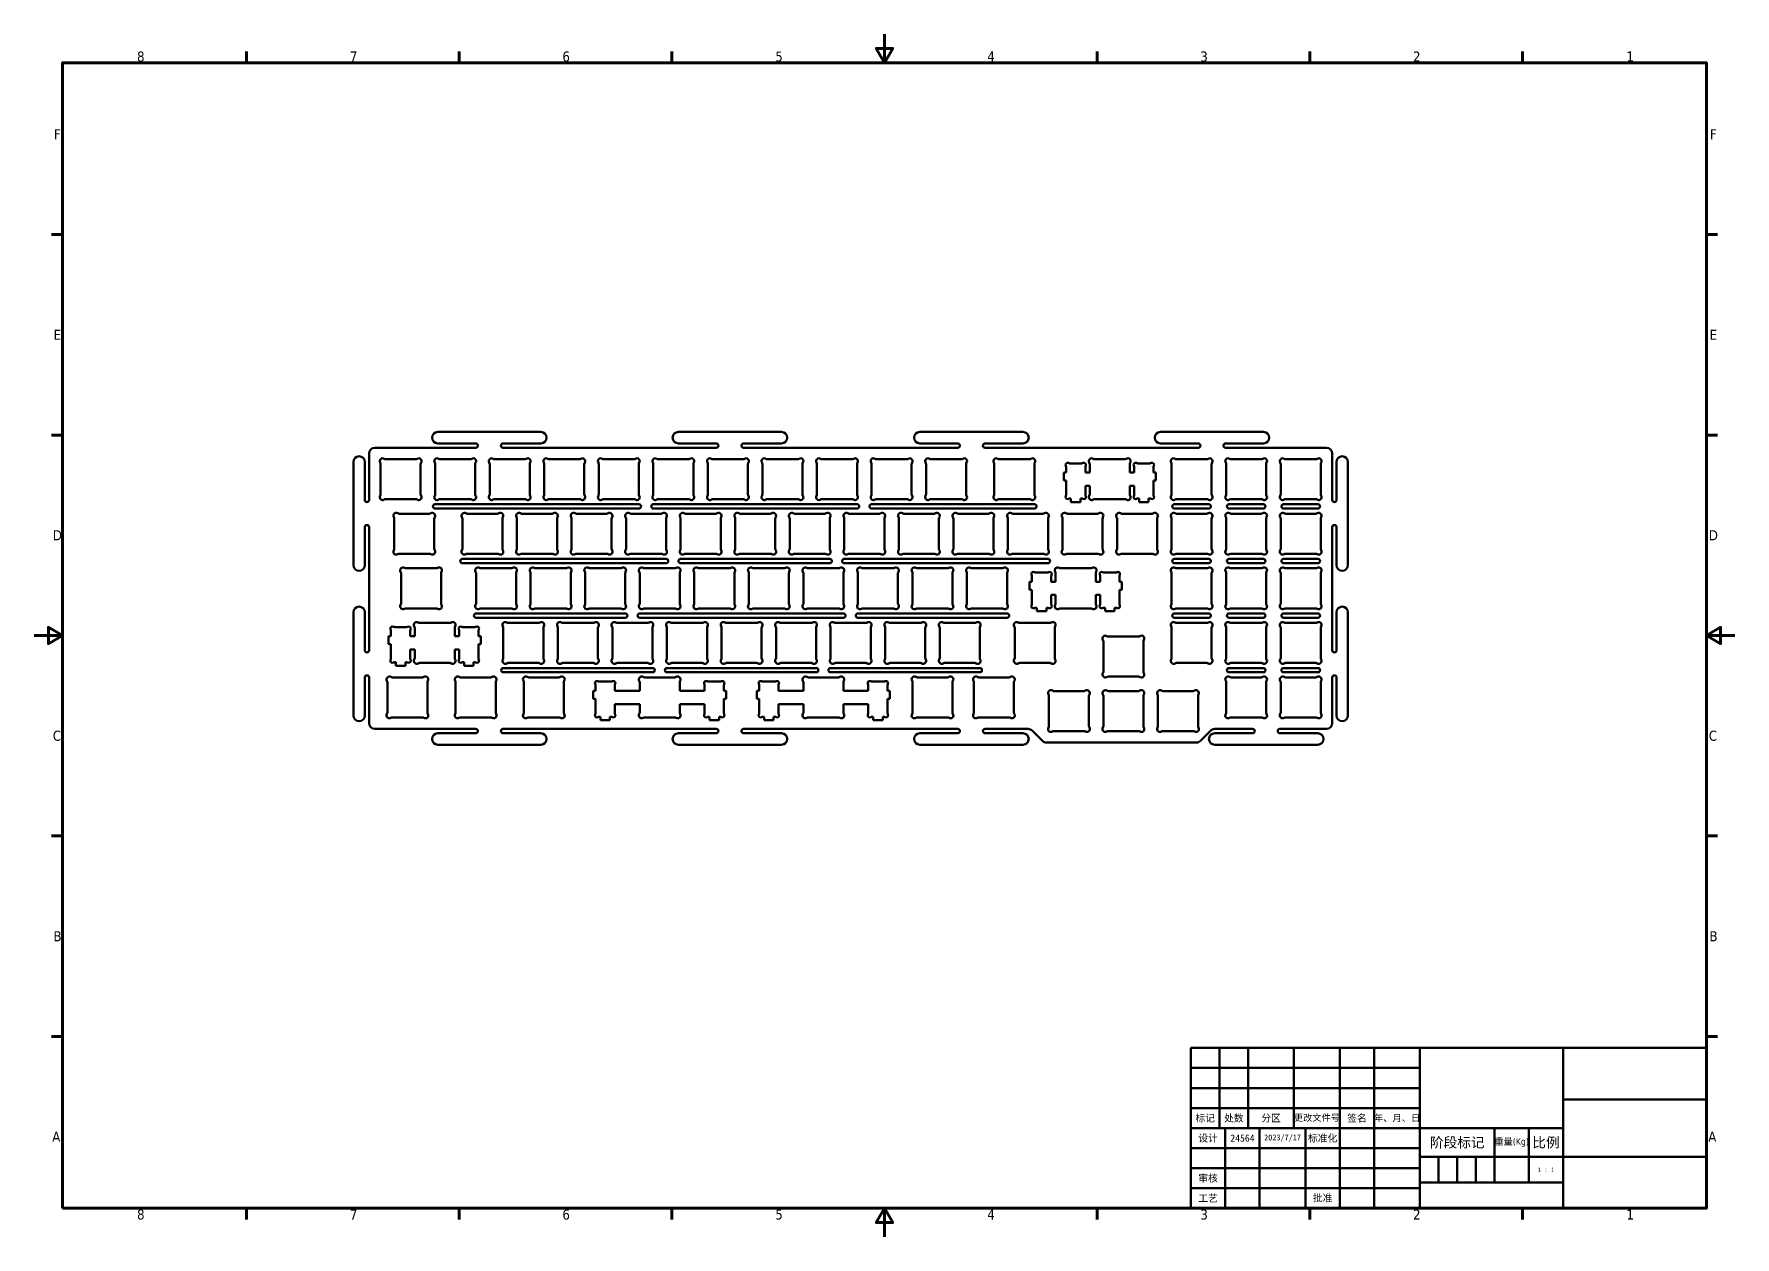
# Model space of a CAD drawing. Header units: millimetres. Extents: x 0 to 594, y 0 to 420.
import ezdxf
from ezdxf.enums import TextEntityAlignment as Align

# ---------------------------------------------------------------- set-up
doc = ezdxf.new("R2018")
doc.units = ezdxf.units.MM
for name, color, linetype, lineweight in [('可见 (ISO)', 7, 'Continuous', 50), ('图框 (ISO)', 7, 'Continuous', 70), ('标题 (ISO)', 7, 'Continuous', 50)]:
    doc.layers.add(name, color=color, linetype=linetype, lineweight=lineweight)
doc.styles.add('文本样式36', font='tahoma.ttf')
doc.styles.add('文本样式47', font='tahoma.ttf')
doc.styles.add('文本样式48', font='tahoma.ttf')
doc.styles.add('文本样式49', font='tahoma.ttf')
doc.styles.add('文本样式51', font='tahoma.ttf')
doc.styles.add('注释文本 (ISO)', font='tahoma.ttf')

# ---------------------------------------------------------------- blocks, each defined once
blk = doc.blocks.new('图框 默认图框')
at = {"layer": '图框 (ISO)'}
for p, q in [((74.25, 410), (74.25, 413.9)), ((148.5, 410), (148.5, 413.9)), ((222.75, 410), (222.75, 413.9)), ((371.25, 410), (371.25, 413.9)), ((445.5, 410), (445.5, 413.9)), ((519.75, 410), (519.75, 413.9)), ((10, 350), (6.1, 350)), ((584, 350), (587.9, 350)), ((10, 280), (6.1, 280)), ((584, 280), (587.9, 280)), ((10, 140), (6.1, 140)), ((584, 140), (587.9, 140)), ((10, 70), (6.1, 70)), ((584, 70), (587.9, 70)), ((74.25, 10), (74.25, 6.1)), ((148.5, 10), (148.5, 6.1)), ((222.75, 10), (222.75, 6.1)), ((371.25, 10), (371.25, 6.1)), ((445.5, 10), (445.5, 6.1)), ((519.75, 10), (519.75, 6.1))]:
    blk.add_line(p, q, dxfattribs=at)
at = {"layer": '图框 (ISO)', "flags": 128}
for points in [[(297, 420), (297, 410), (294.11, 415), (299.89, 415), (297, 410)], [(10, 10), (10, 410), (584, 410), (584, 10), (10, 10)], [(0, 210), (10, 210), (5, 212.89), (5, 207.11), (10, 210)], [(594, 210), (584, 210), (589, 212.89), (589, 207.11), (584, 210)], [(297, 0), (297, 10), (294.11, 5), (299.89, 5), (297, 10)]]:
    blk.add_lwpolyline(points, dxfattribs=at)
at = {"layer": '图框 (ISO)', "char_height": 3.5, "attachment_point": 7, "style": '注释文本 (ISO)'}
for s, insert in [('8', (35.98, 410.32)), ('7', (110.29, 410.4)), ('6', (184.51, 410.33)), ('5', (258.85, 410.33)), ('4', (332.9, 410.4)), ('3', (407.29, 410.33)), ('2', (481.56, 410.4)), ('1', (556.09, 410.4)), ('F', (6.94, 383.25)), ('F', (585.24, 383.25)), ('E', (6.85, 313.25)), ('E', (585.15, 313.25)), ('D', (6.57, 243.25)), ('D', (584.87, 243.25)), ('C', (6.56, 173.19)), ('C', (584.86, 173.19)), ('B', (6.78, 103.25)), ('B', (585.08, 103.25)), ('A', (6.36, 33.25)), ('A', (584.66, 33.25)), ('8', (35.98, 6.02)), ('7', (110.29, 6.1)), ('6', (184.51, 6.03)), ('5', (258.85, 6.03)), ('4', (332.9, 6.1)), ('3', (407.29, 6.03)), ('2', (481.56, 6.1)), ('1', (556.09, 6.1))]:
    blk.add_mtext(s, dxfattribs=dict(at, insert=insert))
blk = doc.blocks.new('标题栏 GB1')
at = {"layer": '标题 (ISO)'}
for p, q in [((198.81, 93.23), (378.81, 93.23)), ((198.81, 37.23), (198.81, 93.23)), ((208.81, 65.23), (208.81, 93.23)), ((218.81, 65.23), (218.81, 93.23)), ((234.81, 65.23), (234.81, 93.23)), ((250.81, 65.23), (250.81, 93.23)), ((262.81, 65.23), (262.81, 93.23)), ((278.81, 93.23), (278.81, 37.23)), ((328.81, 93.23), (328.81, 37.23)), ((378.81, 93.23), (378.81, 37.23)), ((198.81, 86.23), (278.81, 86.23)), ((198.81, 79.23), (278.81, 79.23)), ((198.81, 72.23), (278.81, 72.23)), ((328.81, 75.23), (378.81, 75.23)), ((198.81, 65.23), (278.81, 65.23)), ((210.81, 37.23), (210.81, 65.23)), ((222.81, 37.23), (222.81, 65.23)), ((238.81, 37.23), (238.81, 65.23)), ((250.81, 37.23), (250.81, 65.23)), ((262.81, 37.23), (262.81, 65.23)), ((278.81, 65.23), (328.81, 65.23)), ((304.81, 65.23), (304.81, 46.23)), ((316.81, 65.23), (316.81, 46.23)), ((198.81, 58.23), (278.81, 58.23)), ((328.81, 55.23), (278.81, 55.23)), ((285.31, 55.23), (285.31, 46.23)), ((291.81, 55.23), (291.81, 46.23)), ((298.31, 55.23), (298.31, 46.23)), ((328.81, 55.23), (378.81, 55.23)), ((198.81, 51.23), (278.81, 51.23)), ((198.81, 44.23), (278.81, 44.23)), ((278.81, 46.23), (328.81, 46.23)), ((378.81, 37.23), (198.81, 37.23))]:
    blk.add_line(p, q, dxfattribs=at)
for s, height, style, p in [('标记', 2.5, '文本样式47', (203.81, 68.73)), ('处数', 2.5, '文本样式47', (213.81, 68.73)), ('分区', 2.5, '文本样式47', (226.81, 68.73)), ('签名', 2.5, '文本样式47', (256.81, 68.72)), ('年、月、日', 2.3, '文本样式48', (270.81, 68.73)), ('设计', 2.5, '文本样式47', (204.81, 61.73)), ('标准化', 2.5, '文本样式47', (244.81, 61.72)), ('阶段标记', 3.5, '注释文本 (ISO)', (291.81, 60.23)), ('比例', 3.5, '注释文本 (ISO)', (322.81, 60.23)), ('审核', 2.5, '文本样式47', (204.81, 47.73)), ('工艺', 2.5, '文本样式47', (204.81, 40.73))]:
    blk.add_text(s, height=height, dxfattribs=dict(at, style=style)).set_placement(p, align=Align.MIDDLE_CENTER)
at = {"layer": '标题 (ISO)', "attachment_point": 5, "style": '注释文本 (ISO)'}
for s, insert, char_height in [('\\fTahoma|b0|i0;{\\H2.3000;更改文件号}', (242.81, 68.73), 2.3), ('\\fTahoma|b0|i0;{\\H2.3000;重量(Kg)}', (310.81, 60.23), 2.3), ('\\fTahoma|b0|i0;{\\H2.5000;批准}', (244.81, 40.73), 2.5)]:
    blk.add_mtext(s, dxfattribs=dict(at, insert=insert, char_height=char_height))
at = {"layer": '标题 (ISO)'}
for tag, height, style, p in [('单位', 5, '文本样式51', (353.81, 84.23)), ('名称', 5, '文本样式51', (353.81, 65.23)), ('作者', 2.5, '文本样式47', (216.81, 61.73)), ('创建日期', 2.1, '文本样式49', (230.81, 61.73)), ('检测人', 2.1, '文本样式49', (216.81, 47.73)), ('检测日期', 2.1, '文本样式49', (230.81, 47.73)), ('初始视图比例', 1.5, '文本样式36', (322.81, 50.73)), ('零件代号', 5, '文本样式51', (353.81, 46.23)), ('工程核准人', 2.5, '文本样式47', (256.81, 40.73)), ('工程批准日期', 2.5, '文本样式47', (270.81, 40.73))]:
    blk.add_attdef(tag, text='', height=height, dxfattribs=dict(at, style=style)).set_placement(p, align=Align.MIDDLE_CENTER)

msp = doc.modelspace()

# ---------------------------------------------------------------- linework, layer by layer
at = {"layer": '可见 (ISO)'}
for p, q in [((177.02, 281.08), (141.02, 281.08)), ((261.02, 281.08), (225.02, 281.08)), ((345.35, 281.08), (309.35, 281.08)), ((429.35, 281.08), (393.35, 281.08)), ((117.02, 273.58), (117.02, 257.33)), ((154.27, 275.58), (119.02, 275.58)), ((141.02, 277.08), (154.27, 277.08)), ((163.77, 277.08), (177.02, 277.08)), ((238.27, 275.58), (163.77, 275.58)), ((225.02, 277.08), (238.27, 277.08)), ((247.77, 277.08), (261.02, 277.08)), ((322.6, 275.58), (247.77, 275.58)), ((309.35, 277.08), (322.6, 277.08)), ((332.1, 277.08), (345.35, 277.08)), ((406.6, 275.58), (332.1, 275.58)), ((393.35, 277.08), (406.6, 277.08)), ((416.1, 277.08), (429.35, 277.08)), ((451.35, 275.58), (416.1, 275.58)), ((453.35, 257.33), (453.35, 273.58)), ((111.52, 270.58), (111.52, 234.58)), ((115.52, 257.33), (115.52, 270.58)), ((121.02, 259.33), (121.02, 269.83)), ((122.77, 271.58), (133.27, 271.58)), ((135.02, 269.83), (135.02, 259.33)), ((140.07, 259.33), (140.07, 269.83)), ((141.82, 271.58), (152.32, 271.58)), ((154.07, 269.83), (154.07, 259.33)), ((159.12, 259.33), (159.12, 269.83)), ((160.87, 271.58), (171.37, 271.58)), ((173.12, 269.83), (173.12, 259.33)), ((178.17, 259.33), (178.17, 269.83)), ((179.92, 271.58), (190.42, 271.58)), ((192.17, 269.83), (192.17, 259.33)), ((197.22, 259.33), (197.22, 269.83)), ((198.97, 271.58), (209.47, 271.58)), ((211.22, 269.83), (211.22, 259.33)), ((216.27, 259.33), (216.27, 269.83)), ((218.02, 271.58), (228.52, 271.58)), ((230.27, 271.58), (230.27, 271.58)), ((230.27, 271.58), (230.27, 271.58)), ((230.27, 269.88), (230.27, 259.28)), ((235.32, 259.33), (235.32, 269.83)), ((237.07, 271.58), (247.57, 271.58)), ((249.32, 271.58), (249.32, 271.57)), ((249.32, 271.58), (249.32, 271.58)), ((249.32, 269.88), (249.32, 259.27)), ((254.37, 259.33), (254.37, 269.83)), ((256.12, 271.58), (266.63, 271.58)), ((268.37, 269.83), (268.37, 259.33)), ((273.42, 259.33), (273.42, 269.83)), ((275.17, 271.58), (285.68, 271.58)), ((287.42, 269.83), (287.42, 259.33)), ((292.47, 259.33), (292.47, 269.83)), ((294.22, 271.58), (304.73, 271.58)), ((306.47, 269.83), (306.47, 259.33)), ((311.52, 259.33), (311.52, 269.83)), ((313.27, 271.58), (323.78, 271.58)), ((325.52, 269.83), (325.52, 259.33)), ((335.34, 259.33), (335.34, 269.83)), ((337.09, 271.58), (347.59, 271.58)), ((349.34, 271.58), (349.34, 271.58)), ((349.34, 271.58), (349.34, 271.58)), ((349.34, 269.86), (349.34, 259.3)), ((360.4, 266.88), (360.4, 268.79)), ((361.71, 270.11), (365.83, 270.11)), ((367.15, 268.79), (367.15, 266.88)), ((368.67, 266.88), (368.67, 269.83)), ((370.42, 271.58), (380.93, 271.58)), ((382.67, 269.83), (382.67, 266.88)), ((384.2, 266.88), (384.2, 268.79)), ((385.51, 270.11), (389.63, 270.11)), ((390.95, 268.79), (390.95, 266.88)), ((397.25, 259.33), (397.25, 269.83)), ((399, 271.58), (409.5, 271.58)), ((411.25, 269.83), (411.25, 259.33)), ((416.3, 259.33), (416.3, 269.83)), ((418.05, 271.58), (428.55, 271.58)), ((430.3, 269.83), (430.3, 259.33)), ((435.35, 259.33), (435.35, 269.83)), ((437.1, 271.58), (447.6, 271.58)), ((449.35, 269.83), (449.35, 259.33)), ((454.85, 270.58), (454.85, 257.33)), ((458.85, 234.58), (458.85, 270.58)), ((359.57, 264.08), (359.57, 266.88)), ((359.57, 266.88), (360.4, 266.88)), ((360.4, 264.08), (359.57, 264.08)), ((360.4, 259.12), (360.4, 264.08)), ((367.15, 266.88), (368.67, 266.88)), ((367.15, 262.28), (367.15, 259.12)), ((368.67, 262.28), (367.15, 262.28)), ((368.67, 259.33), (368.67, 262.28)), ((382.67, 266.88), (384.2, 266.88)), ((382.67, 262.28), (382.67, 259.33)), ((384.2, 262.28), (382.67, 262.28)), ((384.2, 259.12), (384.2, 262.28)), ((390.95, 266.88), (391.77, 266.88)), ((390.95, 264.08), (390.95, 259.12)), ((391.77, 264.08), (390.95, 264.08)), ((391.77, 266.88), (391.77, 264.08)), ((133.27, 257.58), (122.77, 257.58)), ((140.07, 255.8), (211.22, 255.8)), ((152.32, 257.58), (141.82, 257.58)), ((171.37, 257.58), (160.87, 257.58)), ((190.42, 257.58), (179.92, 257.58)), ((209.47, 257.58), (198.97, 257.58)), ((216.27, 255.8), (287.42, 255.8)), ((228.52, 257.58), (218.02, 257.58)), ((230.27, 257.58), (230.27, 257.58)), ((230.27, 257.58), (230.27, 257.58)), ((247.57, 257.58), (237.07, 257.58)), ((249.32, 257.58), (249.32, 257.58)), ((249.32, 257.58), (249.32, 257.58)), ((266.63, 257.58), (256.12, 257.58)), ((285.68, 257.58), (275.17, 257.58)), ((292.47, 255.8), (349.34, 255.8)), ((304.73, 257.58), (294.22, 257.58)), ((323.78, 257.58), (313.27, 257.58)), ((347.59, 257.58), (337.09, 257.58)), ((349.34, 257.58), (349.34, 257.58)), ((349.34, 257.58), (349.34, 257.58)), ((362.12, 257.81), (361.71, 257.81)), ((362.12, 256.61), (362.12, 257.81)), ((365.42, 256.61), (362.12, 256.61)), ((365.83, 257.81), (365.42, 257.81)), ((365.42, 257.81), (365.42, 256.61)), ((380.93, 257.58), (370.42, 257.58)), ((385.92, 257.81), (385.51, 257.81)), ((385.92, 256.61), (385.92, 257.81)), ((389.22, 256.61), (385.92, 256.61)), ((389.63, 257.81), (389.22, 257.81)), ((389.22, 257.81), (389.22, 256.61)), ((398.25, 255.8), (410.25, 255.8)), ((409.5, 257.58), (399, 257.58)), ((417.3, 255.8), (429.3, 255.8)), ((428.55, 257.58), (418.05, 257.58)), ((436.35, 255.8), (448.35, 255.8)), ((447.6, 257.58), (437.1, 257.58)), ((125.79, 240.28), (125.79, 250.78)), ((127.54, 252.53), (138.04, 252.53)), ((139.79, 250.78), (139.79, 240.28)), ((211.22, 254.3), (140.07, 254.3)), ((149.6, 240.28), (149.6, 250.78)), ((151.35, 252.53), (161.85, 252.53)), ((163.6, 250.78), (163.6, 240.28)), ((168.65, 240.28), (168.65, 250.78)), ((170.4, 252.53), (180.9, 252.53)), ((182.65, 250.78), (182.65, 240.28)), ((187.7, 240.28), (187.7, 250.78)), ((189.45, 252.53), (199.95, 252.53)), ((201.7, 250.78), (201.7, 240.28)), ((206.75, 240.28), (206.75, 250.78)), ((208.5, 252.53), (219, 252.53)), ((287.42, 254.3), (216.27, 254.3)), ((220.75, 250.78), (220.75, 240.28)), ((225.8, 240.28), (225.8, 250.78)), ((227.55, 252.53), (238.05, 252.53)), ((239.8, 250.78), (239.8, 240.28)), ((244.85, 240.28), (244.85, 250.78)), ((246.6, 252.53), (257.1, 252.53)), ((258.85, 250.78), (258.85, 240.28)), ((263.9, 240.28), (263.9, 250.78)), ((265.65, 252.53), (276.15, 252.53)), ((277.9, 250.78), (277.9, 240.28)), ((282.95, 240.28), (282.95, 250.78)), ((284.7, 252.53), (295.2, 252.53)), ((349.34, 254.3), (292.47, 254.3)), ((296.95, 250.78), (296.95, 240.28)), ((302, 240.28), (302, 250.78)), ((303.75, 252.53), (314.25, 252.53)), ((316, 250.78), (316, 240.28)), ((321.05, 240.28), (321.05, 250.78)), ((322.8, 252.53), (333.3, 252.53)), ((335.05, 250.78), (335.05, 240.28)), ((340.1, 240.28), (340.1, 250.78)), ((341.85, 252.53), (352.35, 252.53)), ((354.1, 250.78), (354.1, 240.28)), ((359.15, 240.28), (359.15, 250.78)), ((360.9, 252.53), (371.4, 252.53)), ((373.15, 250.78), (373.15, 240.28)), ((378.2, 240.28), (378.2, 250.78)), ((379.95, 252.53), (390.45, 252.53)), ((392.2, 250.78), (392.2, 240.28)), ((397.25, 240.28), (397.25, 250.78)), ((410.25, 254.3), (398.25, 254.3)), ((399, 252.53), (409.5, 252.53)), ((411.25, 250.78), (411.25, 240.28)), ((416.3, 240.28), (416.3, 250.78)), ((429.3, 254.3), (417.3, 254.3)), ((418.05, 252.53), (428.55, 252.53)), ((430.3, 250.78), (430.3, 240.28)), ((435.35, 240.28), (435.35, 250.78)), ((448.35, 254.3), (436.35, 254.3)), ((437.1, 252.53), (447.6, 252.53)), ((449.35, 250.78), (449.35, 240.28)), ((115.52, 234.58), (115.52, 247.83)), ((117.02, 247.83), (117.02, 204.84)), ((453.35, 204.84), (453.35, 247.83)), ((454.85, 247.83), (454.85, 234.58)), ((138.04, 238.53), (127.54, 238.53)), ((161.85, 238.53), (151.35, 238.53)), ((180.9, 238.53), (170.4, 238.53)), ((199.95, 238.53), (189.45, 238.53)), ((219, 238.53), (208.5, 238.53)), ((238.05, 238.53), (227.55, 238.53)), ((257.1, 238.53), (246.6, 238.53)), ((276.15, 238.53), (265.65, 238.53)), ((295.2, 238.53), (284.7, 238.53)), ((314.25, 238.53), (303.75, 238.53)), ((333.3, 238.53), (322.8, 238.53)), ((352.35, 238.53), (341.85, 238.53)), ((371.4, 238.53), (360.9, 238.53)), ((390.45, 238.53), (379.95, 238.53)), ((409.5, 238.53), (399, 238.53)), ((428.55, 238.53), (418.05, 238.53)), ((447.6, 238.53), (437.1, 238.53)), ((128.17, 221.23), (128.17, 231.73)), ((129.92, 233.48), (140.42, 233.48)), ((142.17, 233.48), (142.17, 233.47)), ((142.17, 233.48), (142.17, 233.48)), ((142.17, 231.78), (142.17, 221.17)), ((149.6, 236.75), (220.75, 236.75)), ((220.75, 235.25), (149.6, 235.25)), ((154.36, 221.23), (154.36, 231.73)), ((156.11, 233.48), (166.61, 233.48)), ((168.36, 231.73), (168.36, 221.23)), ((173.41, 221.23), (173.41, 231.73)), ((175.16, 233.48), (185.66, 233.48)), ((187.41, 231.73), (187.41, 221.23)), ((192.46, 221.23), (192.46, 231.73)), ((194.21, 233.48), (204.71, 233.48)), ((206.46, 231.73), (206.46, 221.23)), ((211.51, 221.23), (211.51, 231.73)), ((213.26, 233.48), (223.76, 233.48)), ((225.51, 233.48), (225.51, 233.48)), ((225.51, 233.48), (225.51, 233.48)), ((225.51, 231.75), (225.51, 221.2)), ((225.8, 236.75), (277.9, 236.75)), ((277.9, 235.25), (225.8, 235.25)), ((230.56, 221.23), (230.56, 231.73)), ((232.31, 233.48), (242.81, 233.48)), ((244.56, 233.48), (244.56, 233.48)), ((244.56, 233.48), (244.56, 233.48)), ((244.56, 231.76), (244.56, 221.2)), ((249.61, 221.23), (249.61, 231.73)), ((251.36, 233.48), (261.86, 233.48)), ((263.61, 233.48), (263.61, 233.48)), ((263.61, 233.48), (263.61, 233.48)), ((263.61, 231.76), (263.61, 221.2)), ((268.66, 221.23), (268.66, 231.73)), ((270.41, 233.48), (280.91, 233.48)), ((282.66, 233.48), (282.66, 233.48)), ((282.66, 233.48), (282.66, 233.48)), ((282.66, 231.76), (282.66, 221.2)), ((282.95, 236.75), (354.1, 236.75)), ((354.1, 235.25), (282.95, 235.25)), ((287.71, 221.23), (287.71, 231.73)), ((289.46, 233.48), (299.96, 233.48)), ((301.71, 233.48), (301.71, 233.48)), ((301.71, 233.48), (301.71, 233.48)), ((301.71, 231.76), (301.71, 221.2)), ((306.76, 221.23), (306.76, 231.73)), ((308.51, 233.48), (319.01, 233.48)), ((320.76, 233.48), (320.76, 233.48)), ((320.76, 233.48), (320.76, 233.48)), ((320.76, 231.76), (320.76, 221.2)), ((325.81, 221.23), (325.81, 231.73)), ((327.56, 233.48), (338.06, 233.48)), ((339.81, 233.48), (339.81, 233.48)), ((339.81, 233.48), (339.81, 233.48)), ((339.81, 231.76), (339.81, 221.2)), ((349.81, 232.01), (353.93, 232.01)), ((355.24, 232.01), (355.24, 232.01)), ((355.24, 232.01), (355.24, 232)), ((356.77, 228.78), (356.77, 231.73)), ((358.52, 233.48), (369.02, 233.48)), ((370.77, 231.73), (370.77, 228.78)), ((373.61, 232.01), (377.73, 232.01)), ((379.04, 232.01), (379.04, 232.01)), ((379.04, 232.01), (379.04, 232)), ((397.25, 221.23), (397.25, 231.73)), ((398.25, 236.75), (410.25, 236.75)), ((410.25, 235.25), (398.25, 235.25)), ((399, 233.48), (409.5, 233.48)), ((411.25, 231.73), (411.25, 221.23)), ((416.3, 221.23), (416.3, 231.73)), ((417.3, 236.75), (429.3, 236.75)), ((429.3, 235.25), (417.3, 235.25)), ((418.05, 233.48), (428.55, 233.48)), ((430.3, 231.73), (430.3, 221.23)), ((435.35, 221.23), (435.35, 231.73)), ((436.35, 236.75), (448.35, 236.75)), ((448.35, 235.25), (436.35, 235.25)), ((437.1, 233.48), (447.6, 233.48)), ((449.35, 231.73), (449.35, 221.23)), ((347.67, 225.98), (347.67, 228.78)), ((347.67, 228.78), (348.49, 228.78)), ((348.49, 225.98), (347.67, 225.98)), ((348.49, 228.78), (348.49, 230.69)), ((348.49, 221.02), (348.49, 225.98)), ((355.24, 230.75), (355.24, 228.78)), ((355.24, 228.78), (356.77, 228.78)), ((370.77, 228.78), (372.29, 228.78)), ((372.29, 228.78), (372.29, 230.69)), ((379.04, 230.75), (379.04, 228.78)), ((379.04, 228.78), (379.87, 228.78)), ((379.87, 225.98), (379.04, 225.98)), ((379.04, 225.98), (379.04, 220.96)), ((379.87, 228.78), (379.87, 225.98)), ((356.77, 224.18), (355.24, 224.18)), ((355.24, 224.18), (355.24, 220.96)), ((356.77, 221.23), (356.77, 224.18)), ((370.77, 224.18), (370.77, 221.23)), ((372.29, 224.18), (370.77, 224.18)), ((372.29, 221.02), (372.29, 224.18)), ((111.52, 218.09), (111.52, 182.09)), ((115.52, 204.84), (115.52, 218.09)), ((140.42, 219.48), (129.92, 219.48)), ((134.68, 214.43), (145.18, 214.43)), ((142.17, 219.48), (142.17, 219.48)), ((142.17, 219.48), (142.17, 219.48)), ((154.36, 217.7), (206.46, 217.7)), ((206.46, 216.2), (154.36, 216.2)), ((166.61, 219.48), (156.11, 219.48)), ((165.64, 214.43), (176.14, 214.43)), ((185.66, 219.48), (175.16, 219.48)), ((184.69, 214.43), (195.19, 214.43)), ((204.71, 219.48), (194.21, 219.48)), ((203.74, 214.43), (214.24, 214.43)), ((211.51, 217.7), (282.66, 217.7)), ((282.66, 216.2), (211.51, 216.2)), ((223.76, 219.48), (213.26, 219.48)), ((222.79, 214.43), (233.29, 214.43)), ((225.51, 219.48), (225.51, 219.48)), ((225.51, 219.48), (225.51, 219.48)), ((242.81, 219.48), (232.31, 219.48)), ((235.04, 214.43), (235.04, 214.43)), ((235.04, 214.43), (235.04, 214.43)), ((241.84, 214.43), (252.34, 214.43)), ((244.56, 219.48), (244.56, 219.48)), ((244.56, 219.48), (244.56, 219.48)), ((261.86, 219.48), (251.36, 219.48)), ((254.09, 214.43), (254.09, 214.43)), ((254.09, 214.43), (254.09, 214.43)), ((260.89, 214.43), (271.39, 214.43)), ((263.61, 219.48), (263.61, 219.48)), ((263.61, 219.48), (263.61, 219.48)), ((280.91, 219.48), (270.41, 219.48)), ((273.14, 214.43), (273.14, 214.43)), ((273.14, 214.43), (273.14, 214.43)), ((279.94, 214.43), (290.44, 214.43)), ((282.66, 219.48), (282.66, 219.48)), ((282.66, 219.48), (282.66, 219.48)), ((287.71, 217.7), (339.81, 217.7)), ((339.81, 216.2), (287.71, 216.2)), ((299.96, 219.48), (289.46, 219.48)), ((292.19, 214.43), (292.19, 214.43)), ((292.19, 214.43), (292.19, 214.43)), ((298.99, 214.43), (309.49, 214.43)), ((301.71, 219.48), (301.71, 219.48)), ((301.71, 219.48), (301.71, 219.48)), ((319.01, 219.48), (308.51, 219.48)), ((311.24, 214.43), (311.24, 214.43)), ((311.24, 214.43), (311.24, 214.43)), ((318.04, 214.43), (328.54, 214.43)), ((320.76, 219.48), (320.76, 219.48)), ((320.76, 219.48), (320.76, 219.48)), ((338.06, 219.48), (327.56, 219.48)), ((330.29, 214.43), (330.29, 214.43)), ((330.29, 214.43), (330.29, 214.43)), ((339.81, 219.48), (339.81, 219.48)), ((339.81, 219.48), (339.81, 219.48)), ((344.23, 214.43), (354.73, 214.43)), ((350.22, 219.71), (349.81, 219.71)), ((350.22, 218.51), (350.22, 219.71)), ((353.52, 218.51), (350.22, 218.51)), ((353.93, 219.71), (353.52, 219.71)), ((353.52, 219.71), (353.52, 218.51)), ((355.24, 219.71), (355.24, 219.71)), ((355.24, 219.71), (355.24, 219.71)), ((369.02, 219.48), (358.52, 219.48)), ((374.02, 219.71), (373.61, 219.71)), ((374.02, 218.51), (374.02, 219.71)), ((377.32, 218.51), (374.02, 218.51)), ((377.73, 219.71), (377.32, 219.71)), ((377.32, 219.71), (377.32, 218.51)), ((379.04, 219.71), (379.04, 219.71)), ((379.04, 219.71), (379.04, 219.71)), ((398.25, 217.7), (410.25, 217.7)), ((410.25, 216.2), (398.25, 216.2)), ((409.5, 219.48), (399, 219.48)), ((399, 214.43), (409.5, 214.43)), ((417.3, 217.7), (429.3, 217.7)), ((429.3, 216.2), (417.3, 216.2)), ((428.55, 219.48), (418.05, 219.48)), ((418.05, 214.43), (428.55, 214.43)), ((436.35, 217.7), (448.35, 217.7)), ((448.35, 216.2), (436.35, 216.2)), ((447.6, 219.48), (437.1, 219.48)), ((437.1, 214.43), (447.6, 214.43)), ((454.85, 218.09), (454.85, 204.84)), ((458.85, 182.09), (458.85, 218.09)), ((123.83, 206.93), (123.83, 209.73)), ((123.83, 209.73), (124.66, 209.73)), ((124.66, 209.73), (124.66, 211.64)), ((125.97, 212.96), (130.09, 212.96)), ((131.4, 212.96), (131.41, 212.96)), ((131.41, 212.96), (131.41, 212.96)), ((131.41, 211.68), (131.41, 209.73)), ((131.41, 209.73), (132.93, 209.73)), ((132.93, 209.73), (132.93, 212.68)), ((146.93, 212.68), (146.93, 209.73)), ((146.93, 209.73), (148.46, 209.73)), ((148.46, 209.73), (148.46, 211.64)), ((149.77, 212.96), (153.89, 212.96)), ((155.2, 212.96), (155.21, 212.96)), ((155.21, 212.96), (155.21, 212.96)), ((155.21, 211.67), (155.21, 209.73)), ((155.21, 209.73), (156.03, 209.73)), ((156.03, 209.73), (156.03, 206.93)), ((163.89, 202.18), (163.89, 212.68)), ((177.89, 212.68), (177.89, 202.18)), ((182.94, 202.18), (182.94, 212.68)), ((196.94, 212.68), (196.94, 202.18)), ((201.99, 202.18), (201.99, 212.68)), ((215.99, 212.68), (215.99, 202.18)), ((221.04, 202.18), (221.04, 212.68)), ((235.04, 212.71), (235.04, 202.15)), ((240.09, 202.18), (240.09, 212.68)), ((254.09, 212.71), (254.09, 202.15)), ((259.14, 202.18), (259.14, 212.68)), ((273.14, 212.71), (273.14, 202.15)), ((278.19, 202.18), (278.19, 212.68)), ((292.19, 212.71), (292.19, 202.15)), ((297.24, 202.18), (297.24, 212.68)), ((311.24, 212.71), (311.24, 202.15)), ((316.29, 202.18), (316.29, 212.68)), ((330.29, 212.71), (330.29, 202.15)), ((342.48, 202.18), (342.48, 212.68)), ((356.48, 212.68), (356.48, 202.18)), ((373.44, 197.41), (373.44, 207.91)), ((375.19, 209.66), (385.69, 209.66)), ((387.44, 209.66), (387.44, 209.66)), ((387.44, 209.66), (387.44, 209.66)), ((387.44, 207.94), (387.44, 197.38)), ((397.25, 202.18), (397.25, 212.68)), ((411.25, 212.68), (411.25, 202.18)), ((416.3, 202.18), (416.3, 212.68)), ((430.3, 212.68), (430.3, 202.18)), ((435.35, 202.18), (435.35, 212.68)), ((449.35, 212.68), (449.35, 202.18)), ((124.66, 206.93), (123.83, 206.93)), ((124.66, 201.97), (124.66, 206.93)), ((132.93, 205.13), (131.41, 205.13)), ((131.41, 205.13), (131.41, 201.94)), ((132.93, 202.18), (132.93, 205.13)), ((146.93, 205.13), (146.93, 202.18)), ((148.46, 205.13), (146.93, 205.13)), ((148.46, 201.97), (148.46, 205.13)), ((156.03, 206.93), (155.21, 206.93)), ((155.21, 206.93), (155.21, 201.94)), ((126.38, 200.66), (125.97, 200.66)), ((126.38, 199.46), (126.38, 200.66)), ((129.68, 199.46), (126.38, 199.46)), ((130.09, 200.66), (129.68, 200.66)), ((129.68, 200.66), (129.68, 199.46)), ((131.41, 200.66), (131.4, 200.66)), ((131.41, 200.66), (131.41, 200.66)), ((132.93, 200.43), (132.93, 200.43)), ((132.93, 200.43), (132.93, 200.43)), ((145.2, 200.43), (134.66, 200.43)), ((146.93, 200.43), (146.93, 200.43)), ((146.93, 200.43), (146.93, 200.43)), ((150.18, 200.66), (149.77, 200.66)), ((150.18, 199.46), (150.18, 200.66)), ((153.48, 199.46), (150.18, 199.46)), ((153.89, 200.66), (153.48, 200.66)), ((153.48, 200.66), (153.48, 199.46)), ((155.21, 200.66), (155.2, 200.66)), ((155.21, 200.66), (155.21, 200.66)), ((163.89, 200.43), (163.89, 200.43)), ((163.89, 200.43), (163.89, 200.43)), ((163.89, 198.65), (215.99, 198.65)), ((215.99, 197.15), (163.89, 197.15)), ((176.16, 200.43), (165.62, 200.43)), ((182.94, 200.43), (182.94, 200.43)), ((182.94, 200.43), (182.94, 200.43)), ((195.21, 200.43), (184.67, 200.43)), ((201.99, 200.43), (201.99, 200.43)), ((201.99, 200.43), (201.99, 200.43)), ((214.26, 200.43), (203.72, 200.43)), ((221.04, 200.43), (221.04, 200.43)), ((221.04, 200.43), (221.04, 200.43)), ((221.04, 198.65), (273.14, 198.65)), ((273.14, 197.15), (221.04, 197.15)), ((233.31, 200.43), (222.77, 200.43)), ((235.04, 200.43), (235.04, 200.43)), ((235.04, 200.43), (235.04, 200.43)), ((240.09, 200.43), (240.09, 200.43)), ((240.09, 200.43), (240.09, 200.43)), ((252.36, 200.43), (241.82, 200.43)), ((254.09, 200.43), (254.09, 200.43)), ((254.09, 200.43), (254.09, 200.43)), ((259.14, 200.43), (259.14, 200.43)), ((259.14, 200.43), (259.14, 200.43)), ((271.41, 200.43), (260.87, 200.43)), ((273.14, 200.43), (273.14, 200.43)), ((273.14, 200.43), (273.14, 200.43)), ((278.19, 200.43), (278.19, 200.43)), ((278.19, 200.43), (278.19, 200.43)), ((278.19, 198.65), (330.29, 198.65)), ((330.29, 197.15), (278.19, 197.15)), ((290.46, 200.43), (279.92, 200.43)), ((292.19, 200.43), (292.19, 200.43)), ((292.19, 200.43), (292.19, 200.43)), ((297.24, 200.43), (297.24, 200.43)), ((297.24, 200.43), (297.24, 200.43)), ((309.51, 200.43), (298.97, 200.43)), ((311.24, 200.43), (311.24, 200.43)), ((311.24, 200.43), (311.24, 200.43)), ((316.29, 200.43), (316.29, 200.43)), ((316.29, 200.43), (316.29, 200.43)), ((328.56, 200.43), (318.02, 200.43)), ((330.29, 200.43), (330.29, 200.43)), ((330.29, 200.43), (330.29, 200.43)), ((342.48, 200.43), (342.48, 200.43)), ((342.48, 200.43), (342.48, 200.43)), ((354.75, 200.43), (344.21, 200.43)), ((397.25, 200.43), (397.25, 200.43)), ((397.25, 200.43), (397.25, 200.43)), ((409.52, 200.43), (398.98, 200.43)), ((416.3, 200.43), (416.3, 200.43)), ((416.3, 200.43), (416.3, 200.43)), ((417.3, 198.65), (429.3, 198.65)), ((429.3, 197.15), (417.3, 197.15)), ((428.57, 200.43), (418.03, 200.43)), ((435.35, 200.43), (435.35, 200.43)), ((435.35, 200.43), (435.35, 200.43)), ((436.35, 198.65), (448.35, 198.65)), ((448.35, 197.15), (436.35, 197.15)), ((447.62, 200.43), (437.08, 200.43)), ((115.52, 182.09), (115.52, 195.34)), ((117.02, 195.34), (117.02, 179.38)), ((123.41, 183.13), (123.41, 193.63)), ((125.15, 195.38), (135.66, 195.38)), ((137.41, 193.63), (137.41, 183.13)), ((147.22, 183.13), (147.22, 193.63)), ((148.97, 195.38), (159.47, 195.38)), ((161.22, 195.38), (161.22, 195.38)), ((161.22, 195.38), (161.22, 195.38)), ((161.22, 193.68), (161.22, 183.08)), ((171.03, 183.13), (171.03, 193.63)), ((172.78, 195.38), (183.28, 195.38)), ((185.03, 193.63), (185.03, 183.13)), ((195.26, 187.88), (195.26, 190.68)), ((195.26, 190.68), (196.09, 190.68)), ((196.09, 190.68), (196.09, 192.59)), ((197.4, 193.91), (201.52, 193.91)), ((202.84, 193.91), (202.84, 193.91)), ((202.84, 193.91), (202.84, 193.91)), ((202.84, 192.63), (202.84, 190.68)), ((202.84, 190.68), (211.51, 190.68)), ((211.51, 190.68), (211.51, 193.63)), ((213.26, 195.38), (223.76, 195.38)), ((225.51, 195.38), (225.51, 195.38)), ((225.51, 195.38), (225.51, 195.38)), ((225.51, 193.65), (225.51, 190.68)), ((225.51, 190.68), (234.19, 190.68)), ((234.19, 190.68), (234.19, 192.59)), ((235.5, 193.91), (239.62, 193.91)), ((240.93, 193.91), (240.94, 193.91)), ((240.94, 193.91), (240.94, 193.91)), ((240.94, 192.64), (240.94, 190.68)), ((240.94, 190.68), (241.76, 190.68)), ((241.76, 190.68), (241.76, 187.88)), ((252.41, 187.88), (252.41, 190.68)), ((252.41, 190.68), (253.24, 190.68)), ((253.24, 190.68), (253.24, 192.59)), ((254.55, 193.91), (258.67, 193.91)), ((259.98, 193.91), (259.99, 193.91)), ((259.99, 193.91), (259.99, 193.91)), ((259.99, 192.64), (259.99, 190.68)), ((259.99, 190.68), (268.66, 190.68)), ((268.66, 190.68), (268.66, 193.63)), ((270.41, 195.38), (280.91, 195.38)), ((282.66, 195.38), (282.66, 195.38)), ((282.66, 195.38), (282.66, 195.38)), ((282.66, 193.66), (282.66, 190.68)), ((282.66, 190.68), (291.34, 190.68)), ((291.34, 190.68), (291.34, 192.59)), ((292.65, 193.91), (296.77, 193.91)), ((298.08, 193.91), (298.09, 193.91)), ((298.09, 193.91), (298.09, 193.91)), ((298.09, 192.64), (298.09, 190.68)), ((298.09, 190.68), (298.91, 190.68)), ((298.91, 190.68), (298.91, 187.88)), ((306.76, 183.13), (306.76, 193.63)), ((308.51, 195.38), (319.01, 195.38)), ((320.76, 195.38), (320.76, 195.38)), ((320.76, 195.38), (320.76, 195.38)), ((320.76, 193.66), (320.76, 183.1)), ((328.19, 183.13), (328.19, 193.63)), ((329.94, 195.38), (340.44, 195.38)), ((342.19, 195.38), (342.19, 195.37)), ((342.19, 195.38), (342.19, 195.38)), ((342.19, 193.68), (342.19, 183.07)), ((356.14, 190.61), (366.64, 190.61)), ((368.39, 190.61), (368.39, 190.61)), ((368.39, 190.61), (368.39, 190.61)), ((373.44, 195.66), (373.44, 195.66)), ((373.44, 195.66), (373.44, 195.66)), ((385.71, 195.66), (375.17, 195.66)), ((375.19, 190.61), (385.69, 190.61)), ((387.44, 195.67), (387.44, 195.66)), ((387.44, 195.66), (387.44, 195.66)), ((387.44, 190.61), (387.44, 190.61)), ((387.44, 190.61), (387.44, 190.61)), ((394.24, 190.61), (404.74, 190.61)), ((406.49, 190.61), (406.49, 190.61)), ((406.49, 190.61), (406.49, 190.61)), ((416.3, 183.13), (416.3, 193.63)), ((418.05, 195.38), (428.55, 195.38)), ((430.3, 193.63), (430.3, 183.13)), ((435.35, 183.13), (435.35, 193.63)), ((437.1, 195.38), (447.6, 195.38)), ((449.35, 193.63), (449.35, 183.13)), ((453.35, 179.38), (453.35, 195.34)), ((454.85, 195.34), (454.85, 182.09)), ((196.09, 187.88), (195.26, 187.88)), ((196.09, 182.92), (196.09, 187.88)), ((211.51, 186.08), (202.84, 186.08)), ((202.84, 186.08), (202.84, 182.88)), ((211.51, 183.13), (211.51, 186.08)), ((234.19, 186.08), (225.51, 186.08)), ((225.51, 186.08), (225.51, 183.1)), ((234.19, 182.92), (234.19, 186.08)), ((241.76, 187.88), (240.94, 187.88)), ((240.94, 187.88), (240.94, 182.88)), ((253.24, 187.88), (252.41, 187.88)), ((253.24, 182.92), (253.24, 187.88)), ((268.66, 186.08), (259.99, 186.08)), ((259.99, 186.08), (259.99, 182.88)), ((268.66, 183.13), (268.66, 186.08)), ((291.34, 186.08), (282.66, 186.08)), ((282.66, 186.08), (282.66, 183.1)), ((291.34, 182.92), (291.34, 186.08)), ((298.91, 187.88), (298.09, 187.88)), ((298.09, 187.88), (298.09, 182.88)), ((354.39, 178.36), (354.39, 188.86)), ((368.39, 188.89), (368.39, 178.33)), ((373.44, 178.36), (373.44, 188.86)), ((387.44, 188.89), (387.44, 178.33)), ((392.49, 178.36), (392.49, 188.86)), ((406.49, 188.89), (406.49, 178.33)), ((123.41, 181.38), (123.41, 181.38)), ((123.41, 181.38), (123.41, 181.38)), ((135.68, 181.38), (125.13, 181.38)), ((137.41, 181.38), (137.4, 181.38)), ((137.41, 181.38), (137.41, 181.38)), ((147.22, 181.38), (147.22, 181.38)), ((147.22, 181.38), (147.22, 181.38)), ((159.49, 181.38), (148.94, 181.38)), ((161.22, 181.38), (161.22, 181.38)), ((161.22, 181.38), (161.22, 181.38)), ((171.03, 181.38), (171.03, 181.38)), ((171.03, 181.38), (171.03, 181.38)), ((183.3, 181.38), (172.76, 181.38)), ((185.03, 181.38), (185.03, 181.38)), ((185.03, 181.38), (185.03, 181.38)), ((196.09, 181.61), (196.09, 181.61)), ((196.09, 181.61), (196.09, 181.61)), ((197.81, 181.61), (197.38, 181.61)), ((197.81, 180.41), (197.81, 181.61)), ((201.11, 180.41), (197.81, 180.41)), ((201.54, 181.61), (201.11, 181.61)), ((201.11, 181.61), (201.11, 180.41)), ((202.84, 181.61), (202.83, 181.61)), ((202.84, 181.61), (202.84, 181.61)), ((211.51, 181.38), (211.51, 181.38)), ((211.51, 181.38), (211.51, 181.38)), ((223.79, 181.38), (213.24, 181.38)), ((225.51, 181.38), (225.51, 181.38)), ((225.51, 181.38), (225.51, 181.38)), ((234.19, 181.61), (234.19, 181.61)), ((234.19, 181.61), (234.19, 181.61)), ((235.91, 181.61), (235.48, 181.61)), ((235.91, 180.41), (235.91, 181.61)), ((239.21, 180.41), (235.91, 180.41)), ((239.64, 181.61), (239.21, 181.61)), ((239.21, 181.61), (239.21, 180.41)), ((240.94, 181.61), (240.93, 181.61)), ((240.94, 181.61), (240.94, 181.61)), ((253.24, 181.61), (253.24, 181.61)), ((253.24, 181.61), (253.24, 181.61)), ((254.96, 181.61), (254.53, 181.61)), ((254.96, 180.41), (254.96, 181.61)), ((258.26, 180.41), (254.96, 180.41)), ((258.69, 181.61), (258.26, 181.61)), ((258.26, 181.61), (258.26, 180.41)), ((259.99, 181.61), (259.98, 181.61)), ((259.99, 181.61), (259.99, 181.61)), ((268.66, 181.38), (268.66, 181.38)), ((268.66, 181.38), (268.66, 181.38)), ((280.94, 181.38), (270.39, 181.38)), ((282.66, 181.38), (282.66, 181.38)), ((282.66, 181.38), (282.66, 181.38)), ((291.34, 181.61), (291.34, 181.61)), ((291.34, 181.61), (291.34, 181.61)), ((293.06, 181.61), (292.63, 181.61)), ((293.06, 180.41), (293.06, 181.61)), ((296.36, 180.41), (293.06, 180.41)), ((296.79, 181.61), (296.36, 181.61)), ((296.36, 181.61), (296.36, 180.41)), ((298.09, 181.61), (298.08, 181.61)), ((298.09, 181.61), (298.09, 181.61)), ((306.76, 181.38), (306.76, 181.38)), ((306.76, 181.38), (306.76, 181.38)), ((319.04, 181.38), (308.49, 181.38)), ((320.76, 181.38), (320.76, 181.38)), ((320.76, 181.38), (320.76, 181.38)), ((328.19, 181.38), (328.19, 181.38)), ((328.19, 181.38), (328.19, 181.38)), ((340.47, 181.38), (329.92, 181.38)), ((342.19, 181.38), (342.19, 181.38)), ((342.19, 181.38), (342.19, 181.38)), ((416.3, 181.38), (416.3, 181.38)), ((416.3, 181.38), (416.3, 181.38)), ((428.57, 181.38), (418.03, 181.38)), ((435.35, 181.38), (435.35, 181.38)), ((435.35, 181.38), (435.35, 181.38)), ((447.62, 181.38), (437.08, 181.38)), ((119.02, 177.38), (154.27, 177.38)), ((154.27, 175.88), (141.02, 175.88)), ((163.77, 177.38), (238.27, 177.38)), ((177.02, 175.88), (163.77, 175.88)), ((238.27, 175.88), (225.02, 175.88)), ((247.77, 177.38), (322.6, 177.38)), ((261.02, 175.88), (247.77, 175.88)), ((322.6, 175.88), (309.35, 175.88)), ((332.1, 177.38), (347.14, 177.38)), ((345.35, 175.88), (332.1, 175.88)), ((348.55, 176.79), (352.14, 173.2)), ((353.56, 172.61), (405.9, 172.61)), ((354.39, 176.61), (354.39, 176.61)), ((354.39, 176.61), (354.39, 176.61)), ((366.66, 176.61), (356.11, 176.61)), ((368.39, 176.62), (368.39, 176.61)), ((368.39, 176.61), (368.39, 176.61)), ((373.44, 176.61), (373.44, 176.61)), ((373.44, 176.61), (373.44, 176.61)), ((385.71, 176.61), (375.16, 176.61)), ((387.44, 176.62), (387.44, 176.61)), ((387.44, 176.61), (387.44, 176.61)), ((392.49, 176.61), (392.49, 176.61)), ((392.49, 176.61), (392.49, 176.61)), ((404.76, 176.61), (394.21, 176.61)), ((406.49, 176.62), (406.49, 176.61)), ((406.49, 176.61), (406.49, 176.61)), ((407.32, 173.2), (410.91, 176.79)), ((425.55, 175.88), (412.3, 175.88)), ((412.32, 177.38), (425.55, 177.38)), ((435.05, 177.38), (451.35, 177.38)), ((448.3, 175.88), (435.05, 175.88)), ((141.02, 171.88), (177.02, 171.88)), ((225.02, 171.88), (261.02, 171.88)), ((309.35, 171.88), (345.35, 171.88)), ((412.3, 171.88), (448.3, 171.88))]:
    msp.add_line(p, q, dxfattribs=at)
for centre, radius, start, end in [((141.02, 279.08), 2, 90, 270), ((177.02, 279.08), 2, 270, 90), ((225.02, 279.08), 2, 90, 270), ((261.02, 279.08), 2, 270, 90), ((309.35, 279.08), 2, 90, 270), ((345.35, 279.08), 2, 270, 90), ((393.35, 279.08), 2, 90, 270), ((429.35, 279.08), 2, 270, 90), ((119.02, 273.58), 2, 90, 180), ((154.27, 276.33), 0.75, 270, 90), ((163.77, 276.33), 0.75, 90, 270), ((238.27, 276.33), 0.75, 270, 90), ((247.77, 276.33), 0.75, 90, 270), ((322.6, 276.33), 0.75, 270, 90), ((332.1, 276.33), 0.75, 90, 270), ((406.6, 276.33), 0.75, 270, 90), ((416.1, 276.33), 0.75, 90, 270), ((451.35, 273.58), 2, 0, 90), ((113.52, 270.58), 2, 0, 180), ((121.73, 270.87), 1, 58.5998, 211.39923), ((120.02, 269.83), 1, 0, 31.39923), ((122.77, 272.58), 1, 238.5998, 270), ((133.27, 272.58), 1, 270, 301.4002), ((134.32, 270.87), 1, 328.60077, 121.4002), ((136.02, 269.83), 1, 148.60077, 180), ((140.78, 270.87), 1, 58.5998, 211.39923), ((139.07, 269.83), 1, 0, 31.39923), ((141.82, 272.58), 1, 238.5998, 270), ((152.32, 272.58), 1, 270, 301.4002), ((153.37, 270.87), 1, 328.60077, 121.4002), ((155.07, 269.83), 1, 148.60077, 180), ((159.83, 270.87), 1, 58.5998, 211.39923), ((158.12, 269.83), 1, 0, 31.39923), ((160.87, 272.58), 1, 238.5998, 270), ((171.37, 272.58), 1, 270, 301.4002), ((172.42, 270.87), 1, 328.60077, 121.4002), ((174.12, 269.83), 1, 148.60077, 180), ((178.88, 270.87), 1, 58.5998, 211.39923), ((177.17, 269.83), 1, 0, 31.39923), ((179.92, 272.58), 1, 238.5998, 270), ((190.42, 272.58), 1, 270, 301.4002), ((191.47, 270.87), 1, 328.60077, 121.4002), ((193.17, 269.83), 1, 148.60077, 180), ((197.93, 270.87), 1, 58.5998, 211.39923), ((196.22, 269.83), 1, 0, 31.39923), ((198.97, 272.58), 1, 238.5998, 270), ((209.47, 272.58), 1, 270, 301.4002), ((210.52, 270.87), 1, 328.60077, 121.4002), ((212.22, 269.83), 1, 148.60077, 180), ((216.98, 270.87), 1, 58.5998, 211.39923), ((215.27, 269.83), 1, 0, 31.39923), ((218.02, 272.58), 1, 238.5998, 270), ((228.52, 272.58), 1, 270, 301.4002), ((229.57, 270.87), 1, 44.99928, 121.4002), ((229.57, 270.87), 1, 328.60077, 44.90602), ((231.27, 269.83), 1, 148.60077, 177.25193), ((236.03, 270.87), 1, 58.5998, 211.39923), ((234.32, 269.83), 1, 0, 31.39923), ((237.07, 272.58), 1, 238.5998, 270), ((247.57, 272.58), 1, 270, 301.4002), ((248.62, 270.87), 1, 44.99928, 121.4002), ((248.62, 270.87), 1, 328.60077, 44.88167), ((250.32, 269.83), 1, 148.60077, 176.91415), ((255.08, 270.87), 1, 58.5998, 211.39923), ((253.37, 269.83), 1, 0, 31.39923), ((256.12, 272.58), 1, 238.5998, 270), ((266.63, 272.58), 1, 270, 301.4002), ((267.67, 270.87), 1, 328.60077, 121.4002), ((269.37, 269.83), 1, 148.60077, 180), ((274.13, 270.87), 1, 58.5998, 211.39923), ((272.42, 269.83), 1, 0, 31.39923), ((275.17, 272.58), 1, 238.5998, 270), ((285.68, 272.58), 1, 270, 301.4002), ((286.72, 270.87), 1, 328.60077, 121.4002), ((288.42, 269.83), 1, 148.60077, 180), ((293.18, 270.87), 1, 58.5998, 211.39923), ((291.47, 269.83), 1, 0, 31.39923), ((294.22, 272.58), 1, 238.5998, 270), ((304.73, 272.58), 1, 270, 301.4002), ((305.77, 270.87), 1, 328.60077, 121.4002), ((307.47, 269.83), 1, 148.60077, 180), ((312.23, 270.87), 1, 58.5998, 211.39923), ((310.52, 269.83), 1, 0, 31.39923), ((313.27, 272.58), 1, 238.5998, 270), ((323.78, 272.58), 1, 270, 301.4002), ((324.82, 270.87), 1, 328.60077, 121.4002), ((326.52, 269.83), 1, 148.60077, 180), ((336.04, 270.87), 1, 58.5998, 211.39923), ((334.34, 269.83), 1, 0, 31.39923), ((337.09, 272.58), 1, 238.5998, 270), ((347.59, 272.58), 1, 270, 301.4002), ((348.63, 270.87), 1, 44.99928, 121.4002), ((348.63, 270.87), 1, 328.60077, 44.96281), ((350.34, 269.83), 1, 148.60077, 178.28106), ((360.9, 269.61), 0.707, 61.4835, 208.5165), ((359.4, 268.79), 1, 0, 28.5165), ((361.71, 271.11), 1, 241.4835, 270), ((365.83, 271.11), 1, 270, 298.5165), ((366.65, 269.61), 0.707, 331.4835, 118.5165), ((368.15, 268.79), 1, 151.4835, 180), ((369.38, 270.87), 1, 58.5998, 211.39923), ((367.67, 269.83), 1, 0, 31.39923), ((370.42, 272.58), 1, 238.5998, 270), ((380.93, 272.58), 1, 270, 301.4002), ((381.97, 270.87), 1, 328.60077, 121.4002), ((383.67, 269.83), 1, 148.60077, 180), ((384.7, 269.61), 0.707, 61.4835, 208.5165), ((383.2, 268.79), 1, 0, 28.5165), ((385.51, 271.11), 1, 241.4835, 270), ((389.63, 271.11), 1, 270, 298.5165), ((390.45, 269.61), 0.707, 331.4835, 118.5165), ((391.95, 268.79), 1, 151.4835, 180), ((397.96, 270.87), 1, 58.5998, 211.39923), ((396.25, 269.83), 1, 0, 31.39923), ((399, 272.58), 1, 238.5998, 270), ((409.5, 272.58), 1, 270, 301.4002), ((410.54, 270.87), 1, 328.60077, 121.4002), ((412.25, 269.83), 1, 148.60077, 180), ((417.01, 270.87), 1, 58.5998, 211.39923), ((415.3, 269.83), 1, 0, 31.39923), ((418.05, 272.58), 1, 238.5998, 270), ((428.55, 272.58), 1, 270, 301.4002), ((429.59, 270.87), 1, 328.60077, 121.4002), ((431.3, 269.83), 1, 148.60077, 180), ((436.06, 270.87), 1, 58.5998, 211.39923), ((434.35, 269.83), 1, 0, 31.39923), ((437.1, 272.58), 1, 238.5998, 270), ((447.6, 272.58), 1, 270, 301.4002), ((448.64, 270.87), 1, 328.60077, 121.4002), ((450.35, 269.83), 1, 148.60077, 180), ((456.85, 270.58), 2, 0, 180), ((116.27, 257.33), 0.75, 180, 0), ((121.73, 258.28), 1, 148.60077, 301.4002), ((120.02, 259.33), 1, 328.60077, 0), ((122.77, 256.58), 1, 90, 121.4002), ((133.27, 256.58), 1, 58.5998, 90), ((134.32, 258.28), 1, 238.5998, 31.39923), ((136.02, 259.33), 1, 180, 211.39923), ((140.07, 255.05), 0.75, 90, 270), ((140.78, 258.28), 1, 148.60077, 301.4002), ((139.07, 259.33), 1, 328.60077, 0), ((141.82, 256.58), 1, 90, 121.4002), ((152.32, 256.58), 1, 58.5998, 90), ((153.37, 258.28), 1, 238.5998, 31.39923), ((155.07, 259.33), 1, 180, 211.39923), ((159.83, 258.28), 1, 148.60077, 301.4002), ((158.12, 259.33), 1, 328.60077, 0), ((160.87, 256.58), 1, 90, 121.4002), ((171.37, 256.58), 1, 58.5998, 90), ((172.42, 258.28), 1, 238.5998, 31.39923), ((174.12, 259.33), 1, 180, 211.39923), ((178.88, 258.28), 1, 148.60077, 301.4002), ((177.17, 259.33), 1, 328.60077, 0), ((179.92, 256.58), 1, 90, 121.4002), ((190.42, 256.58), 1, 58.5998, 90), ((191.47, 258.28), 1, 238.5998, 31.39923), ((193.17, 259.33), 1, 180, 211.39923), ((197.93, 258.28), 1, 148.60077, 301.4002), ((196.22, 259.33), 1, 328.60077, 0), ((198.97, 256.58), 1, 90, 121.4002), ((209.47, 256.58), 1, 58.5998, 90), ((210.52, 258.28), 1, 238.5998, 31.39923), ((212.22, 259.33), 1, 180, 211.39923), ((211.22, 255.05), 0.75, 270, 90), ((216.27, 255.05), 0.75, 90, 270), ((216.98, 258.28), 1, 148.60077, 301.4002), ((215.27, 259.33), 1, 328.60077, 0), ((218.02, 256.58), 1, 90, 121.4002), ((228.52, 256.58), 1, 58.5998, 90), ((229.57, 258.28), 1, 238.5998, 315.00072), ((231.27, 259.33), 1, 182.74807, 211.39923), ((229.57, 258.28), 1, 315.09398, 31.39923), ((236.03, 258.28), 1, 148.60077, 301.4002), ((234.32, 259.33), 1, 328.60077, 0), ((237.07, 256.58), 1, 90, 121.4002), ((247.57, 256.58), 1, 58.5998, 90), ((248.62, 258.28), 1, 238.5998, 315.00072), ((250.32, 259.33), 1, 183.08585, 211.39923), ((248.62, 258.28), 1, 315.11833, 31.39923), ((255.08, 258.28), 1, 148.60077, 301.4002), ((253.37, 259.33), 1, 328.60077, 0), ((256.12, 256.58), 1, 90, 121.4002), ((266.63, 256.58), 1, 58.5998, 90), ((267.67, 258.28), 1, 238.5998, 31.39923), ((269.37, 259.33), 1, 180, 211.39923), ((274.13, 258.28), 1, 148.60077, 301.4002), ((272.42, 259.33), 1, 328.60077, 0), ((275.17, 256.58), 1, 90, 121.4002), ((285.68, 256.58), 1, 58.5998, 90), ((286.72, 258.28), 1, 238.5998, 31.39923), ((288.42, 259.33), 1, 180, 211.39923), ((287.42, 255.05), 0.75, 270, 90), ((292.47, 255.05), 0.75, 90, 270), ((293.18, 258.28), 1, 148.60077, 301.4002), ((291.47, 259.33), 1, 328.60077, 0), ((294.22, 256.58), 1, 90, 121.4002), ((304.73, 256.58), 1, 58.5998, 90), ((305.77, 258.28), 1, 238.5998, 31.39923), ((307.47, 259.33), 1, 180, 211.39923), ((312.23, 258.28), 1, 148.60077, 301.4002), ((310.52, 259.33), 1, 328.60077, 0), ((313.27, 256.58), 1, 90, 121.4002), ((323.78, 256.58), 1, 58.5998, 90), ((324.82, 258.28), 1, 238.5998, 31.39923), ((326.52, 259.33), 1, 180, 211.39923), ((336.04, 258.28), 1, 148.60077, 301.4002), ((334.34, 259.33), 1, 328.60077, 0), ((337.09, 256.58), 1, 90, 121.4002), ((347.59, 256.58), 1, 58.5998, 90), ((348.63, 258.28), 1, 238.5998, 315.00072), ((350.34, 259.33), 1, 181.71894, 211.39923), ((348.63, 258.28), 1, 315.03719, 31.39923), ((349.34, 255.05), 0.75, 270, 90), ((360.9, 258.31), 0.707, 151.4835, 298.5165), ((359.4, 259.12), 1, 331.4835, 0), ((361.71, 256.81), 1, 90, 118.5165), ((365.83, 256.81), 1, 61.4835, 90), ((366.65, 258.31), 0.707, 241.4835, 28.5165), ((368.15, 259.12), 1, 180, 208.5165), ((369.38, 258.28), 1, 148.60077, 301.4002), ((367.67, 259.33), 1, 328.60077, 0), ((370.42, 256.58), 1, 90, 121.4002), ((380.93, 256.58), 1, 58.5998, 90), ((381.97, 258.28), 1, 238.5998, 31.39923), ((383.67, 259.33), 1, 180, 211.39923), ((384.7, 258.31), 0.707, 151.4835, 298.5165), ((383.2, 259.12), 1, 331.4835, 0), ((385.51, 256.81), 1, 90, 118.5165), ((389.63, 256.81), 1, 61.4835, 90), ((390.45, 258.31), 0.707, 241.4835, 28.5165), ((391.95, 259.12), 1, 180, 208.5165), ((397.96, 258.28), 1, 148.60077, 301.4002), ((396.25, 259.33), 1, 328.60077, 0), ((398.25, 255.05), 0.75, 90, 270), ((399, 256.58), 1, 90, 121.4002), ((409.5, 256.58), 1, 58.5998, 90), ((410.54, 258.28), 1, 238.5998, 31.39923), ((410.25, 255.05), 0.75, 270, 90), ((412.25, 259.33), 1, 180, 211.39923), ((417.01, 258.28), 1, 148.60077, 301.4002), ((415.3, 259.33), 1, 328.60077, 0), ((417.3, 255.05), 0.75, 90, 270), ((418.05, 256.58), 1, 90, 121.4002), ((428.55, 256.58), 1, 58.5998, 90), ((429.59, 258.28), 1, 238.5998, 31.39923), ((429.3, 255.05), 0.75, 270, 90), ((431.3, 259.33), 1, 180, 211.39923), ((436.06, 258.28), 1, 148.60077, 301.4002), ((434.35, 259.33), 1, 328.60077, 0), ((436.35, 255.05), 0.75, 90, 270), ((437.1, 256.58), 1, 90, 121.4002), ((447.6, 256.58), 1, 58.5998, 90), ((448.64, 258.28), 1, 238.5998, 31.39923), ((448.35, 255.05), 0.75, 270, 90), ((450.35, 259.33), 1, 180, 211.39923), ((454.1, 257.33), 0.75, 180, 0), ((126.49, 251.82), 1, 58.5998, 211.39923), ((124.79, 250.78), 1, 0, 31.39923), ((127.54, 253.53), 1, 238.5998, 270), ((138.04, 253.53), 1, 270, 301.4002), ((139.08, 251.82), 1, 44.99969, 121.4002), ((139.08, 251.82), 1, 328.60077, 44.99969), ((140.79, 250.78), 1, 148.60077, 180), ((150.31, 251.82), 1, 58.5998, 211.39923), ((148.6, 250.78), 1, 0, 31.39923), ((151.35, 253.53), 1, 238.5998, 270), ((161.85, 253.53), 1, 270, 301.4002), ((162.89, 251.82), 1, 328.60077, 121.4002), ((164.6, 250.78), 1, 148.60077, 180), ((169.36, 251.82), 1, 58.5998, 211.39923), ((167.65, 250.78), 1, 0, 31.39923), ((170.4, 253.53), 1, 238.5998, 270), ((180.9, 253.53), 1, 270, 301.4002), ((181.94, 251.82), 1, 328.60077, 121.4002), ((183.65, 250.78), 1, 148.60077, 180), ((188.41, 251.82), 1, 58.5998, 211.39923), ((186.7, 250.78), 1, 0, 31.39923), ((189.45, 253.53), 1, 238.5998, 270), ((199.95, 253.53), 1, 270, 301.4002), ((200.99, 251.82), 1, 328.60077, 121.4002), ((202.7, 250.78), 1, 148.60077, 180), ((207.46, 251.82), 1, 58.5998, 211.39923), ((205.75, 250.78), 1, 0, 31.39923), ((208.5, 253.53), 1, 238.5998, 270), ((219, 253.53), 1, 270, 301.4002), ((220.04, 251.82), 1, 328.60077, 121.4002), ((221.75, 250.78), 1, 148.60077, 180), ((226.51, 251.82), 1, 58.5998, 211.39923), ((224.8, 250.78), 1, 0, 31.39923), ((227.55, 253.53), 1, 238.5998, 270), ((238.05, 253.53), 1, 270, 301.4002), ((239.09, 251.82), 1, 328.60077, 121.4002), ((240.8, 250.78), 1, 148.60077, 180), ((245.56, 251.82), 1, 58.5998, 211.39923), ((243.85, 250.78), 1, 0, 31.39923), ((246.6, 253.53), 1, 238.5998, 270), ((257.1, 253.53), 1, 270, 301.4002), ((258.14, 251.82), 1, 328.60077, 121.4002), ((259.85, 250.78), 1, 148.60077, 180), ((264.61, 251.82), 1, 58.5998, 211.39923), ((262.9, 250.78), 1, 0, 31.39923), ((265.65, 253.53), 1, 238.5998, 270), ((276.15, 253.53), 1, 270, 301.4002), ((277.19, 251.82), 1, 328.60077, 121.4002), ((278.9, 250.78), 1, 148.60077, 180), ((283.66, 251.82), 1, 58.5998, 211.39923), ((281.95, 250.78), 1, 0, 31.39923), ((284.7, 253.53), 1, 238.5998, 270), ((295.2, 253.53), 1, 270, 301.4002), ((296.24, 251.82), 1, 328.60077, 121.4002), ((297.95, 250.78), 1, 148.60077, 180), ((302.71, 251.82), 1, 58.5998, 211.39923), ((301, 250.78), 1, 0, 31.39923), ((303.75, 253.53), 1, 238.5998, 270), ((314.25, 253.53), 1, 270, 301.4002), ((315.29, 251.82), 1, 328.60077, 121.4002), ((317, 250.78), 1, 148.60077, 180), ((321.76, 251.82), 1, 58.5998, 211.39923), ((320.05, 250.78), 1, 0, 31.39923), ((322.8, 253.53), 1, 238.5998, 270), ((333.3, 253.53), 1, 270, 301.4002), ((334.34, 251.82), 1, 328.60077, 121.4002), ((336.05, 250.78), 1, 148.60077, 180), ((340.81, 251.82), 1, 58.5998, 211.39923), ((339.1, 250.78), 1, 0, 31.39923), ((341.85, 253.53), 1, 238.5998, 270), ((352.35, 253.53), 1, 270, 301.4002), ((353.39, 251.82), 1, 328.60077, 121.4002), ((355.1, 250.78), 1, 148.60077, 180), ((359.86, 251.82), 1, 58.5998, 211.39923), ((358.15, 250.78), 1, 0, 31.39923), ((360.9, 253.53), 1, 238.5998, 270), ((371.4, 253.53), 1, 270, 301.4002), ((372.44, 251.82), 1, 328.60077, 121.4002), ((374.15, 250.78), 1, 148.60077, 180), ((378.91, 251.82), 1, 58.5998, 211.39923), ((377.2, 250.78), 1, 0, 31.39923), ((379.95, 253.53), 1, 238.5998, 270), ((390.45, 253.53), 1, 270, 301.4002), ((391.49, 251.82), 1, 328.60077, 121.4002), ((393.2, 250.78), 1, 148.60077, 180), ((397.96, 251.82), 1, 58.5998, 211.39923), ((396.25, 250.78), 1, 0, 31.39923), ((399, 253.53), 1, 238.5998, 270), ((409.5, 253.53), 1, 270, 301.4002), ((410.54, 251.82), 1, 328.60077, 121.4002), ((412.25, 250.78), 1, 148.60077, 180), ((417.01, 251.82), 1, 58.5998, 211.39923), ((415.3, 250.78), 1, 0, 31.39923), ((418.05, 253.53), 1, 238.5998, 270), ((428.55, 253.53), 1, 270, 301.4002), ((429.59, 251.82), 1, 328.60077, 121.4002), ((431.3, 250.78), 1, 148.60077, 180), ((436.06, 251.82), 1, 58.5998, 211.39923), ((434.35, 250.78), 1, 0, 31.39923), ((437.1, 253.53), 1, 238.5998, 270), ((447.6, 253.53), 1, 270, 301.4002), ((448.64, 251.82), 1, 328.60077, 121.4002), ((450.35, 250.78), 1, 148.60077, 180), ((116.27, 247.83), 0.75, 0, 180), ((454.1, 247.83), 0.75, 0, 180), ((126.49, 239.23), 1, 148.60077, 301.4002), ((124.79, 240.28), 1, 328.60077, 0), ((127.54, 237.53), 1, 90, 121.4002), ((138.04, 237.53), 1, 58.5998, 90), ((139.08, 239.23), 1, 238.5998, 315.00031), ((140.79, 240.28), 1, 180, 211.39923), ((139.08, 239.23), 1, 315.00031, 31.39923), ((150.31, 239.23), 1, 148.60077, 301.4002), ((148.6, 240.28), 1, 328.60077, 0), ((151.35, 237.53), 1, 90, 121.4002), ((161.85, 237.53), 1, 58.5998, 90), ((162.89, 239.23), 1, 238.5998, 31.39923), ((164.6, 240.28), 1, 180, 211.39923), ((169.36, 239.23), 1, 148.60077, 301.4002), ((167.65, 240.28), 1, 328.60077, 0), ((170.4, 237.53), 1, 90, 121.4002), ((180.9, 237.53), 1, 58.5998, 90), ((181.94, 239.23), 1, 238.5998, 31.39923), ((183.65, 240.28), 1, 180, 211.39923), ((188.41, 239.23), 1, 148.60077, 301.4002), ((186.7, 240.28), 1, 328.60077, 0), ((189.45, 237.53), 1, 90, 121.4002), ((199.95, 237.53), 1, 58.5998, 90), ((200.99, 239.23), 1, 238.5998, 31.39923), ((202.7, 240.28), 1, 180, 211.39923), ((207.46, 239.23), 1, 148.60077, 301.4002), ((205.75, 240.28), 1, 328.60077, 0), ((208.5, 237.53), 1, 90, 121.4002), ((219, 237.53), 1, 58.5998, 90), ((220.04, 239.23), 1, 238.5998, 31.39923), ((221.75, 240.28), 1, 180, 211.39923), ((226.51, 239.23), 1, 148.60077, 301.4002), ((224.8, 240.28), 1, 328.60077, 0), ((227.55, 237.53), 1, 90, 121.4002), ((238.05, 237.53), 1, 58.5998, 90), ((239.09, 239.23), 1, 238.5998, 31.39923), ((240.8, 240.28), 1, 180, 211.39923), ((245.56, 239.23), 1, 148.60077, 301.4002), ((243.85, 240.28), 1, 328.60077, 0), ((246.6, 237.53), 1, 90, 121.4002), ((257.1, 237.53), 1, 58.5998, 90), ((258.14, 239.23), 1, 238.5998, 31.39923), ((259.85, 240.28), 1, 180, 211.39923), ((264.61, 239.23), 1, 148.60077, 301.4002), ((262.9, 240.28), 1, 328.60077, 0), ((265.65, 237.53), 1, 90, 121.4002), ((276.15, 237.53), 1, 58.5998, 90), ((277.19, 239.23), 1, 238.5998, 31.39923), ((278.9, 240.28), 1, 180, 211.39923), ((283.66, 239.23), 1, 148.60077, 301.4002), ((281.95, 240.28), 1, 328.60077, 0), ((284.7, 237.53), 1, 90, 121.4002), ((295.2, 237.53), 1, 58.5998, 90), ((296.24, 239.23), 1, 238.5998, 31.39923), ((297.95, 240.28), 1, 180, 211.39923), ((302.71, 239.23), 1, 148.60077, 301.4002), ((301, 240.28), 1, 328.60077, 0), ((303.75, 237.53), 1, 90, 121.4002), ((314.25, 237.53), 1, 58.5998, 90), ((315.29, 239.23), 1, 238.5998, 31.39923), ((317, 240.28), 1, 180, 211.39923), ((321.76, 239.23), 1, 148.60077, 301.4002), ((320.05, 240.28), 1, 328.60077, 0), ((322.8, 237.53), 1, 90, 121.4002), ((333.3, 237.53), 1, 58.5998, 90), ((334.34, 239.23), 1, 238.5998, 31.39923), ((336.05, 240.28), 1, 180, 211.39923), ((340.81, 239.23), 1, 148.60077, 301.4002), ((339.1, 240.28), 1, 328.60077, 0), ((341.85, 237.53), 1, 90, 121.4002), ((352.35, 237.53), 1, 58.5998, 90), ((353.39, 239.23), 1, 238.5998, 31.39923), ((355.1, 240.28), 1, 180, 211.39923), ((359.86, 239.23), 1, 148.60077, 301.4002), ((358.15, 240.28), 1, 328.60077, 0), ((360.9, 237.53), 1, 90, 121.4002), ((371.4, 237.53), 1, 58.5998, 90), ((372.44, 239.23), 1, 238.5998, 31.39923), ((374.15, 240.28), 1, 180, 211.39923), ((378.91, 239.23), 1, 148.60077, 301.4002), ((377.2, 240.28), 1, 328.60077, 0), ((379.95, 237.53), 1, 90, 121.4002), ((390.45, 237.53), 1, 58.5998, 90), ((391.49, 239.23), 1, 238.5998, 31.39923), ((393.2, 240.28), 1, 180, 211.39923), ((397.96, 239.23), 1, 148.60077, 301.4002), ((396.25, 240.28), 1, 328.60077, 0), ((399, 237.53), 1, 90, 121.4002), ((409.5, 237.53), 1, 58.5998, 90), ((410.54, 239.23), 1, 238.5998, 31.39923), ((412.25, 240.28), 1, 180, 211.39923), ((417.01, 239.23), 1, 148.60077, 301.4002), ((415.3, 240.28), 1, 328.60077, 0), ((418.05, 237.53), 1, 90, 121.4002), ((428.55, 237.53), 1, 58.5998, 90), ((429.59, 239.23), 1, 238.5998, 31.39923), ((431.3, 240.28), 1, 180, 211.39923), ((436.06, 239.23), 1, 148.60077, 301.4002), ((434.35, 240.28), 1, 328.60077, 0), ((437.1, 237.53), 1, 90, 121.4002), ((447.6, 237.53), 1, 58.5998, 90), ((448.64, 239.23), 1, 238.5998, 31.39923), ((450.35, 240.28), 1, 180, 211.39923), ((113.52, 234.58), 2, 180, 0), ((128.87, 232.77), 1, 58.5998, 211.39923), ((127.17, 231.73), 1, 0, 31.39923), ((129.92, 234.48), 1, 238.5998, 270), ((140.42, 234.48), 1, 270, 301.4002), ((141.46, 232.77), 1, 44.99928, 121.4002), ((141.46, 232.77), 1, 328.60077, 44.89222), ((143.17, 231.73), 1, 148.60077, 177.05577), ((149.6, 236), 0.75, 90, 270), ((155.07, 232.77), 1, 58.5998, 211.39923), ((153.36, 231.73), 1, 0, 31.39923), ((156.11, 234.48), 1, 238.5998, 270), ((166.61, 234.48), 1, 270, 301.4002), ((167.65, 232.77), 1, 328.60077, 121.4002), ((169.36, 231.73), 1, 148.60077, 180), ((174.12, 232.77), 1, 58.5998, 211.39923), ((172.41, 231.73), 1, 0, 31.39923), ((175.16, 234.48), 1, 238.5998, 270), ((185.66, 234.48), 1, 270, 301.4002), ((186.7, 232.77), 1, 328.60077, 121.4002), ((188.41, 231.73), 1, 148.60077, 180), ((193.17, 232.77), 1, 58.5998, 211.39923), ((191.46, 231.73), 1, 0, 31.39923), ((194.21, 234.48), 1, 238.5998, 270), ((204.71, 234.48), 1, 270, 301.4002), ((205.75, 232.77), 1, 328.60077, 121.4002), ((207.46, 231.73), 1, 148.60077, 180), ((212.22, 232.77), 1, 58.5998, 211.39923), ((210.51, 231.73), 1, 0, 31.39923), ((213.26, 234.48), 1, 238.5998, 270), ((220.75, 236), 0.75, 270, 90), ((223.76, 234.48), 1, 270, 301.4002), ((224.8, 232.77), 1, 44.99928, 121.4002), ((225.8, 236), 0.75, 90, 270), ((224.8, 232.77), 1, 328.60077, 44.97902), ((226.51, 231.73), 1, 148.60077, 178.7188), ((231.27, 232.77), 1, 58.5998, 211.39923), ((229.56, 231.73), 1, 0, 31.39923), ((232.31, 234.48), 1, 238.5998, 270), ((242.81, 234.48), 1, 270, 301.4002), ((243.85, 232.77), 1, 44.99928, 121.4002), ((243.85, 232.77), 1, 328.60077, 44.96281), ((245.56, 231.73), 1, 148.60077, 178.28106), ((250.32, 232.77), 1, 58.5998, 211.39923), ((248.61, 231.73), 1, 0, 31.39923), ((251.36, 234.48), 1, 238.5998, 270), ((261.86, 234.48), 1, 270, 301.4002), ((262.9, 232.77), 1, 44.99928, 121.4002), ((262.9, 232.77), 1, 328.60077, 44.96281), ((264.61, 231.73), 1, 148.60077, 178.28106), ((269.37, 232.77), 1, 58.5998, 211.39923), ((267.66, 231.73), 1, 0, 31.39923), ((270.41, 234.48), 1, 238.5998, 270), ((277.9, 236), 0.75, 270, 90), ((280.91, 234.48), 1, 270, 301.4002), ((281.95, 232.77), 1, 44.99928, 121.4002), ((282.95, 236), 0.75, 90, 270), ((281.95, 232.77), 1, 328.60077, 44.96281), ((283.66, 231.73), 1, 148.60077, 178.28106), ((288.42, 232.77), 1, 58.5998, 211.39923), ((286.71, 231.73), 1, 0, 31.39923), ((289.46, 234.48), 1, 238.5998, 270), ((299.96, 234.48), 1, 270, 301.4002), ((301, 232.77), 1, 44.99928, 121.4002), ((301, 232.77), 1, 328.60077, 44.96281), ((302.71, 231.73), 1, 148.60077, 178.28106), ((307.47, 232.77), 1, 58.5998, 211.39923), ((305.76, 231.73), 1, 0, 31.39923), ((308.51, 234.48), 1, 238.5998, 270), ((319.01, 234.48), 1, 270, 301.4002), ((320.05, 232.77), 1, 44.99928, 121.4002), ((320.05, 232.77), 1, 328.60077, 44.96281), ((321.76, 231.73), 1, 148.60077, 178.28106), ((326.52, 232.77), 1, 58.5998, 211.39923), ((324.81, 231.73), 1, 0, 31.39923), ((327.56, 234.48), 1, 238.5998, 270), ((338.06, 234.48), 1, 270, 301.4002), ((339.1, 232.77), 1, 44.99928, 121.4002), ((339.1, 232.77), 1, 328.60077, 44.96281), ((340.81, 231.73), 1, 148.60077, 178.28106), ((348.99, 231.51), 0.707, 61.4835, 208.5165), ((349.81, 233.01), 1, 241.4835, 270), ((353.93, 233.01), 1, 270, 298.5165), ((354.1, 236), 0.75, 270, 90), ((354.74, 231.51), 0.707, 45, 118.5165), ((354.74, 231.51), 0.707, 331.4835, 44.77036), ((357.47, 232.77), 1, 58.5998, 211.39923), ((355.77, 231.73), 1, 0, 31.39923), ((358.52, 234.48), 1, 238.5998, 270), ((369.02, 234.48), 1, 270, 301.4002), ((370.06, 232.77), 1, 328.60077, 121.4002), ((371.77, 231.73), 1, 148.60077, 180), ((372.79, 231.51), 0.707, 61.4835, 208.5165), ((373.61, 233.01), 1, 241.4835, 270), ((377.73, 233.01), 1, 270, 298.5165), ((378.54, 231.51), 0.707, 45, 118.5165), ((378.54, 231.51), 0.707, 331.4835, 44.77036), ((397.96, 232.77), 1, 58.5998, 211.39923), ((396.25, 231.73), 1, 0, 31.39923), ((398.25, 236), 0.75, 90, 270), ((399, 234.48), 1, 238.5998, 270), ((409.5, 234.48), 1, 270, 301.4002), ((410.54, 232.77), 1, 328.60077, 121.4002), ((410.25, 236), 0.75, 270, 90), ((412.25, 231.73), 1, 148.60077, 180), ((417.01, 232.77), 1, 58.5998, 211.39923), ((415.3, 231.73), 1, 0, 31.39923), ((417.3, 236), 0.75, 90, 270), ((418.05, 234.48), 1, 238.5998, 270), ((428.55, 234.48), 1, 270, 301.4002), ((429.59, 232.77), 1, 328.60077, 121.4002), ((429.3, 236), 0.75, 270, 90), ((431.3, 231.73), 1, 148.60077, 180), ((436.06, 232.77), 1, 58.5998, 211.39923), ((434.35, 231.73), 1, 0, 31.39923), ((436.35, 236), 0.75, 90, 270), ((437.1, 234.48), 1, 238.5998, 270), ((447.6, 234.48), 1, 270, 301.4002), ((448.64, 232.77), 1, 328.60077, 121.4002), ((448.35, 236), 0.75, 270, 90), ((450.35, 231.73), 1, 148.60077, 180), ((456.85, 234.58), 2, 180, 0), ((347.49, 230.69), 1, 0, 28.5165), ((356.24, 230.69), 1, 151.4835, 176.37569), ((371.29, 230.69), 1, 0, 28.5165), ((380.04, 230.69), 1, 151.4835, 176.37569), ((113.52, 218.09), 2, 0, 180), ((128.87, 220.18), 1, 148.60077, 301.4002), ((127.17, 221.23), 1, 328.60077, 0), ((143.17, 221.23), 1, 182.94423, 211.39923), ((141.46, 220.18), 1, 315.10778, 31.39923), ((155.07, 220.18), 1, 148.60077, 301.4002), ((153.36, 221.23), 1, 328.60077, 0), ((167.65, 220.18), 1, 238.5998, 31.39923), ((169.36, 221.23), 1, 180, 211.39923), ((174.12, 220.18), 1, 148.60077, 301.4002), ((172.41, 221.23), 1, 328.60077, 0), ((186.7, 220.18), 1, 238.5998, 31.39923), ((188.41, 221.23), 1, 180, 211.39923), ((193.17, 220.18), 1, 148.60077, 301.4002), ((191.46, 221.23), 1, 328.60077, 0), ((205.75, 220.18), 1, 238.5998, 31.39923), ((207.46, 221.23), 1, 180, 211.39923), ((212.22, 220.18), 1, 148.60077, 301.4002), ((210.51, 221.23), 1, 328.60077, 0), ((226.51, 221.23), 1, 181.2812, 211.39923), ((224.8, 220.18), 1, 315.02098, 31.39923), ((231.27, 220.18), 1, 148.60077, 301.4002), ((229.56, 221.23), 1, 328.60077, 0), ((245.56, 221.23), 1, 181.71894, 211.39923), ((243.85, 220.18), 1, 315.03719, 31.39923), ((250.32, 220.18), 1, 148.60077, 301.4002), ((248.61, 221.23), 1, 328.60077, 0), ((264.61, 221.23), 1, 181.71894, 211.39923), ((262.9, 220.18), 1, 315.03719, 31.39923), ((269.37, 220.18), 1, 148.60077, 301.4002), ((267.66, 221.23), 1, 328.60077, 0), ((283.66, 221.23), 1, 181.71894, 211.39923), ((281.95, 220.18), 1, 315.03719, 31.39923), ((288.42, 220.18), 1, 148.60077, 301.4002), ((286.71, 221.23), 1, 328.60077, 0), ((302.71, 221.23), 1, 181.71894, 211.39923), ((301, 220.18), 1, 315.03719, 31.39923), ((307.47, 220.18), 1, 148.60077, 301.4002), ((305.76, 221.23), 1, 328.60077, 0), ((321.76, 221.23), 1, 181.71894, 211.39923), ((320.05, 220.18), 1, 315.03719, 31.39923), ((326.52, 220.18), 1, 148.60077, 301.4002), ((324.81, 221.23), 1, 328.60077, 0), ((340.81, 221.23), 1, 181.71894, 211.39923), ((339.1, 220.18), 1, 315.03719, 31.39923), ((348.99, 220.21), 0.707, 151.4835, 298.5165), ((347.49, 221.02), 1, 331.4835, 0), ((356.24, 221.02), 1, 183.62431, 208.5165), ((354.74, 220.21), 0.707, 315.22964, 28.5165), ((357.47, 220.18), 1, 148.60077, 301.4002), ((355.77, 221.23), 1, 328.60077, 0), ((370.06, 220.18), 1, 238.5998, 31.39923), ((371.77, 221.23), 1, 180, 211.39923), ((372.79, 220.21), 0.707, 151.4835, 298.5165), ((371.29, 221.02), 1, 331.4835, 0), ((380.04, 221.02), 1, 183.62431, 208.5165), ((378.54, 220.21), 0.707, 315.22964, 28.5165), ((397.96, 220.18), 1, 148.60077, 301.4002), ((396.25, 221.23), 1, 328.60077, 0), ((410.54, 220.18), 1, 238.5998, 31.39923), ((412.25, 221.23), 1, 180, 211.39923), ((417.01, 220.18), 1, 148.60077, 301.4002), ((415.3, 221.23), 1, 328.60077, 0), ((429.59, 220.18), 1, 238.5998, 31.39923), ((431.3, 221.23), 1, 180, 211.39923), ((436.06, 220.18), 1, 148.60077, 301.4002), ((434.35, 221.23), 1, 328.60077, 0), ((448.64, 220.18), 1, 238.5998, 31.39923), ((450.35, 221.23), 1, 180, 211.39923), ((456.85, 218.09), 2, 0, 180), ((129.92, 218.48), 1, 90, 121.4002), ((133.64, 213.72), 1, 58.5998, 211.39923), ((134.68, 215.43), 1, 238.5998, 270), ((140.42, 218.48), 1, 58.5998, 90), ((141.46, 220.18), 1, 238.5998, 315.00072), ((145.18, 215.43), 1, 270, 301.4002), ((146.22, 213.72), 1, 328.60077, 121.4002), ((154.36, 216.95), 0.75, 90, 270), ((156.11, 218.48), 1, 90, 121.4002), ((164.59, 213.72), 1, 58.5998, 211.39923), ((165.64, 215.43), 1, 238.5998, 270), ((166.61, 218.48), 1, 58.5998, 90), ((175.16, 218.48), 1, 90, 121.4002), ((176.14, 215.43), 1, 270, 301.4002), ((177.18, 213.72), 1, 328.60077, 121.4002), ((183.64, 213.72), 1, 58.5998, 211.39923), ((184.69, 215.43), 1, 238.5998, 270), ((185.66, 218.48), 1, 58.5998, 90), ((194.21, 218.48), 1, 90, 121.4002), ((195.19, 215.43), 1, 270, 301.4002), ((196.23, 213.72), 1, 328.60077, 121.4002), ((202.69, 213.72), 1, 58.5998, 211.39923), ((203.74, 215.43), 1, 238.5998, 270), ((204.71, 218.48), 1, 58.5998, 90), ((206.46, 216.95), 0.75, 270, 90), ((211.51, 216.95), 0.75, 90, 270), ((213.26, 218.48), 1, 90, 121.4002), ((214.24, 215.43), 1, 270, 301.4002), ((215.28, 213.72), 1, 328.60077, 121.4002), ((221.74, 213.72), 1, 58.5998, 211.39923), ((222.79, 215.43), 1, 238.5998, 270), ((223.76, 218.48), 1, 58.5998, 90), ((224.8, 220.18), 1, 238.5998, 315.00072), ((232.31, 218.48), 1, 90, 121.4002), ((233.29, 215.43), 1, 270, 301.4002), ((234.33, 213.72), 1, 44.99928, 121.4002), ((234.33, 213.72), 1, 328.60077, 44.96281), ((240.79, 213.72), 1, 58.5998, 211.39923), ((241.84, 215.43), 1, 238.5998, 270), ((242.81, 218.48), 1, 58.5998, 90), ((243.85, 220.18), 1, 238.5998, 315.00072), ((251.36, 218.48), 1, 90, 121.4002), ((252.34, 215.43), 1, 270, 301.4002), ((253.38, 213.72), 1, 44.99928, 121.4002), ((253.38, 213.72), 1, 328.60077, 44.96281), ((259.84, 213.72), 1, 58.5998, 211.39923), ((260.89, 215.43), 1, 238.5998, 270), ((261.86, 218.48), 1, 58.5998, 90), ((262.9, 220.18), 1, 238.5998, 315.00072), ((270.41, 218.48), 1, 90, 121.4002), ((271.39, 215.43), 1, 270, 301.4002), ((272.43, 213.72), 1, 44.99928, 121.4002), ((272.43, 213.72), 1, 328.60077, 44.96281), ((278.89, 213.72), 1, 58.5998, 211.39923), ((279.94, 215.43), 1, 238.5998, 270), ((280.91, 218.48), 1, 58.5998, 90), ((281.95, 220.18), 1, 238.5998, 315.00072), ((282.66, 216.95), 0.75, 270, 90), ((287.71, 216.95), 0.75, 90, 270), ((289.46, 218.48), 1, 90, 121.4002), ((290.44, 215.43), 1, 270, 301.4002), ((291.48, 213.72), 1, 44.99928, 121.4002), ((291.48, 213.72), 1, 328.60077, 44.96281), ((297.94, 213.72), 1, 58.5998, 211.39923), ((298.99, 215.43), 1, 238.5998, 270), ((299.96, 218.48), 1, 58.5998, 90), ((301, 220.18), 1, 238.5998, 315.00072), ((308.51, 218.48), 1, 90, 121.4002), ((309.49, 215.43), 1, 270, 301.4002), ((310.53, 213.72), 1, 44.99928, 121.4002), ((310.53, 213.72), 1, 328.60077, 44.96281), ((316.99, 213.72), 1, 58.5998, 211.39923), ((318.04, 215.43), 1, 238.5998, 270), ((319.01, 218.48), 1, 58.5998, 90), ((320.05, 220.18), 1, 238.5998, 315.00072), ((327.56, 218.48), 1, 90, 121.4002), ((328.54, 215.43), 1, 270, 301.4002), ((329.58, 213.72), 1, 44.99928, 121.4002), ((329.58, 213.72), 1, 328.60077, 44.96281), ((338.06, 218.48), 1, 58.5998, 90), ((339.1, 220.18), 1, 238.5998, 315.00072), ((339.81, 216.95), 0.75, 270, 90), ((343.19, 213.72), 1, 58.5998, 211.39923), ((344.23, 215.43), 1, 238.5998, 270), ((349.81, 218.71), 1, 90, 118.5165), ((353.93, 218.71), 1, 61.4835, 90), ((354.74, 220.21), 0.707, 241.4835, 315), ((354.73, 215.43), 1, 270, 301.4002), ((355.77, 213.72), 1, 328.60077, 121.4002), ((358.52, 218.48), 1, 90, 121.4002), ((369.02, 218.48), 1, 58.5998, 90), ((373.61, 218.71), 1, 90, 118.5165), ((377.73, 218.71), 1, 61.4835, 90), ((378.54, 220.21), 0.707, 241.4835, 315), ((397.96, 213.72), 1, 58.5998, 211.39923), ((398.25, 216.95), 0.75, 90, 270), ((399, 218.48), 1, 90, 121.4002), ((399, 215.43), 1, 238.5998, 270), ((409.5, 218.48), 1, 58.5998, 90), ((409.5, 215.43), 1, 270, 301.4002), ((410.54, 213.72), 1, 328.60077, 121.4002), ((410.25, 216.95), 0.75, 270, 90), ((417.01, 213.72), 1, 58.5998, 211.39923), ((417.3, 216.95), 0.75, 90, 270), ((418.05, 218.48), 1, 90, 121.4002), ((418.05, 215.43), 1, 238.5998, 270), ((428.55, 218.48), 1, 58.5998, 90), ((428.55, 215.43), 1, 270, 301.4002), ((429.59, 213.72), 1, 328.60077, 121.4002), ((429.3, 216.95), 0.75, 270, 90), ((436.06, 213.72), 1, 58.5998, 211.39923), ((436.35, 216.95), 0.75, 90, 270), ((437.1, 218.48), 1, 90, 121.4002), ((437.1, 215.43), 1, 238.5998, 270), ((447.6, 218.48), 1, 58.5998, 90), ((447.6, 215.43), 1, 270, 301.4002), ((448.64, 213.72), 1, 328.60077, 121.4002), ((448.35, 216.95), 0.75, 270, 90), ((125.16, 212.46), 0.707, 61.4835, 208.5165), ((123.66, 211.64), 1, 0, 28.5165), ((125.97, 213.96), 1, 241.4835, 270), ((130.09, 213.96), 1, 270, 298.5165), ((130.9, 212.46), 0.707, 45, 118.5165), ((130.9, 212.46), 0.707, 331.4835, 44.9312), ((132.4, 211.64), 1, 151.4835, 178.01512), ((131.93, 212.68), 1, 0, 31.39923), ((147.93, 212.68), 1, 148.60077, 180), ((148.96, 212.46), 0.707, 61.4835, 208.5165), ((147.46, 211.64), 1, 0, 28.5165), ((149.77, 213.96), 1, 241.4835, 270), ((153.89, 213.96), 1, 270, 298.5165), ((154.7, 212.46), 0.707, 45, 118.5165), ((154.7, 212.46), 0.707, 331.4835, 44.94268), ((156.2, 211.64), 1, 151.4835, 178.18807), ((162.89, 212.68), 1, 0, 31.39923), ((178.89, 212.68), 1, 148.60077, 180), ((181.94, 212.68), 1, 0, 31.39923), ((197.94, 212.68), 1, 148.60077, 180), ((200.99, 212.68), 1, 0, 31.39923), ((216.99, 212.68), 1, 148.60077, 180), ((220.04, 212.68), 1, 0, 31.39923), ((236.04, 212.68), 1, 148.60077, 178.28106), ((239.09, 212.68), 1, 0, 31.39923), ((255.09, 212.68), 1, 148.60077, 178.28106), ((258.14, 212.68), 1, 0, 31.39923), ((274.14, 212.68), 1, 148.60077, 178.28106), ((277.19, 212.68), 1, 0, 31.39923), ((293.19, 212.68), 1, 148.60077, 178.28106), ((296.24, 212.68), 1, 0, 31.39923), ((312.24, 212.68), 1, 148.60077, 178.28106), ((315.29, 212.68), 1, 0, 31.39923), ((331.29, 212.68), 1, 148.60077, 178.28106), ((341.48, 212.68), 1, 0, 31.39923), ((357.48, 212.68), 1, 148.60077, 180), ((374.14, 208.96), 1, 58.5998, 211.39923), ((372.44, 207.91), 1, 0, 31.39923), ((375.19, 210.66), 1, 238.5998, 270), ((385.69, 210.66), 1, 270, 301.4002), ((386.73, 208.96), 1, 44.99928, 121.4002), ((386.73, 208.96), 1, 328.60077, 44.96281), ((388.44, 207.91), 1, 148.60077, 178.28106), ((396.25, 212.68), 1, 0, 31.39923), ((412.25, 212.68), 1, 148.60077, 180), ((415.3, 212.68), 1, 0, 31.39923), ((431.3, 212.68), 1, 148.60077, 180), ((434.35, 212.68), 1, 0, 31.39923), ((450.35, 212.68), 1, 148.60077, 180), ((116.27, 204.84), 0.75, 180, 0), ((123.66, 201.97), 1, 331.4835, 0), ((131.93, 202.18), 1, 328.60077, 0), ((147.93, 202.18), 1, 180, 211.39923), ((147.46, 201.97), 1, 331.4835, 0), ((162.89, 202.18), 1, 328.60077, 0), ((178.89, 202.18), 1, 180, 211.39923), ((181.94, 202.18), 1, 328.60077, 0), ((197.94, 202.18), 1, 180, 211.39923), ((200.99, 202.18), 1, 328.60077, 0), ((216.99, 202.18), 1, 180, 211.39923), ((220.04, 202.18), 1, 328.60077, 0), ((236.04, 202.18), 1, 181.71894, 211.39923), ((239.09, 202.18), 1, 328.60077, 0), ((255.09, 202.18), 1, 181.71894, 211.39923), ((258.14, 202.18), 1, 328.60077, 0), ((274.14, 202.18), 1, 181.71894, 211.39923), ((277.19, 202.18), 1, 328.60077, 0), ((293.19, 202.18), 1, 181.71894, 211.39923), ((296.24, 202.18), 1, 328.60077, 0), ((312.24, 202.18), 1, 181.71894, 211.39923), ((315.29, 202.18), 1, 328.60077, 0), ((331.29, 202.18), 1, 181.71894, 211.39923), ((341.48, 202.18), 1, 328.60077, 0), ((357.48, 202.18), 1, 180, 211.39923), ((396.25, 202.18), 1, 328.60077, 0), ((412.25, 202.18), 1, 180, 211.39923), ((415.3, 202.18), 1, 328.60077, 0), ((431.3, 202.18), 1, 180, 211.39923), ((434.35, 202.18), 1, 328.60077, 0), ((450.35, 202.18), 1, 180, 211.39923), ((454.1, 204.84), 0.75, 180, 0), ((116.27, 195.34), 0.75, 0, 180), ((125.16, 201.16), 0.707, 151.4835, 298.5165), ((125.97, 199.66), 1, 90, 118.5165), ((130.09, 199.66), 1, 61.4835, 90), ((130.9, 201.16), 0.707, 241.4835, 315), ((132.4, 201.97), 1, 181.98488, 208.5165), ((130.9, 201.16), 0.707, 315.0688, 28.5165), ((133.64, 201.13), 1, 148.60077, 224.99928), ((133.64, 201.13), 1, 225.01549, 301.4002), ((134.68, 199.43), 1, 91.14593, 121.4002), ((145.18, 199.43), 1, 58.5998, 88.85407), ((146.22, 201.13), 1, 238.5998, 314.98451), ((146.22, 201.13), 1, 314.99666, 31.39923), ((148.96, 201.16), 0.707, 151.4835, 298.5165), ((149.77, 199.66), 1, 90, 118.5165), ((153.89, 199.66), 1, 61.4835, 90), ((154.7, 201.16), 0.707, 241.4835, 315), ((156.2, 201.97), 1, 181.81193, 208.5165), ((154.7, 201.16), 0.707, 315.05732, 28.5165), ((163.89, 197.9), 0.75, 90, 270), ((164.59, 201.13), 1, 148.60077, 224.99928), ((164.59, 201.13), 1, 225.01549, 301.4002), ((165.64, 199.43), 1, 91.14593, 121.4002), ((176.14, 199.43), 1, 58.5998, 88.85407), ((177.18, 201.13), 1, 238.5998, 31.39923), ((183.64, 201.13), 1, 148.60077, 224.99928), ((183.64, 201.13), 1, 225.01549, 301.4002), ((184.69, 199.43), 1, 91.14593, 121.4002), ((195.19, 199.43), 1, 58.5998, 88.85407), ((196.23, 201.13), 1, 238.5998, 31.39923), ((202.69, 201.13), 1, 148.60077, 224.99928), ((202.69, 201.13), 1, 225.01549, 301.4002), ((203.74, 199.43), 1, 91.14593, 121.4002), ((214.24, 199.43), 1, 58.5998, 88.85407), ((215.28, 201.13), 1, 238.5998, 31.39923), ((215.99, 197.9), 0.75, 270, 90), ((221.04, 197.9), 0.75, 90, 270), ((221.74, 201.13), 1, 148.60077, 224.99928), ((221.74, 201.13), 1, 225.01549, 301.4002), ((222.79, 199.43), 1, 91.14593, 121.4002), ((233.29, 199.43), 1, 58.5998, 88.85407), ((234.33, 201.13), 1, 238.5998, 314.98451), ((234.33, 201.13), 1, 315.03719, 31.39923), ((240.79, 201.13), 1, 148.60077, 224.99928), ((240.79, 201.13), 1, 225.01549, 301.4002), ((241.84, 199.43), 1, 91.14593, 121.4002), ((252.34, 199.43), 1, 58.5998, 88.85407), ((253.38, 201.13), 1, 238.5998, 314.98451), ((253.38, 201.13), 1, 315.03719, 31.39923), ((259.84, 201.13), 1, 148.60077, 224.99928), ((259.84, 201.13), 1, 225.01549, 301.4002), ((260.89, 199.43), 1, 91.14593, 121.4002), ((271.39, 199.43), 1, 58.5998, 88.85407), ((272.43, 201.13), 1, 238.5998, 314.98451), ((272.43, 201.13), 1, 315.03719, 31.39923), ((273.14, 197.9), 0.75, 270, 90), ((278.19, 197.9), 0.75, 90, 270), ((278.89, 201.13), 1, 148.60077, 224.99928), ((278.89, 201.13), 1, 225.01549, 301.4002), ((279.94, 199.43), 1, 91.14593, 121.4002), ((290.44, 199.43), 1, 58.5998, 88.85407), ((291.48, 201.13), 1, 238.5998, 314.98451), ((291.48, 201.13), 1, 315.03719, 31.39923), ((297.94, 201.13), 1, 148.60077, 224.99928), ((297.94, 201.13), 1, 225.01549, 301.4002), ((298.99, 199.43), 1, 91.14593, 121.4002), ((309.49, 199.43), 1, 58.5998, 88.85407), ((310.53, 201.13), 1, 238.5998, 314.98451), ((310.53, 201.13), 1, 315.03719, 31.39923), ((316.99, 201.13), 1, 148.60077, 224.99928), ((316.99, 201.13), 1, 225.01549, 301.4002), ((318.04, 199.43), 1, 91.14593, 121.4002), ((328.54, 199.43), 1, 58.5998, 88.85407), ((329.58, 201.13), 1, 238.5998, 314.98451), ((329.58, 201.13), 1, 315.03719, 31.39923), ((330.29, 197.9), 0.75, 270, 90), ((343.19, 201.13), 1, 148.60077, 224.99928), ((343.19, 201.13), 1, 225.01549, 301.4002), ((344.23, 199.43), 1, 91.14593, 121.4002), ((354.73, 199.43), 1, 58.5998, 88.85407), ((355.77, 201.13), 1, 238.5998, 31.39923), ((374.14, 196.37), 1, 148.60077, 224.99928), ((372.44, 197.41), 1, 328.60077, 0), ((388.44, 197.41), 1, 181.71894, 211.39923), ((386.73, 196.37), 1, 315.03719, 31.39923), ((397.96, 201.13), 1, 148.60077, 224.99928), ((397.96, 201.13), 1, 225.01549, 301.4002), ((399, 199.43), 1, 91.14593, 121.4002), ((409.5, 199.43), 1, 58.5998, 88.85407), ((410.54, 201.13), 1, 238.5998, 31.39923), ((417.01, 201.13), 1, 148.60077, 224.99928), ((417.01, 201.13), 1, 225.01549, 301.4002), ((417.3, 197.9), 0.75, 90, 270), ((418.05, 199.43), 1, 91.14593, 121.4002), ((428.55, 199.43), 1, 58.5998, 88.85407), ((429.59, 201.13), 1, 238.5998, 31.39923), ((429.3, 197.9), 0.75, 270, 90), ((436.06, 201.13), 1, 148.60077, 224.99928), ((436.06, 201.13), 1, 225.01549, 301.4002), ((436.35, 197.9), 0.75, 90, 270), ((437.1, 199.43), 1, 91.14593, 121.4002), ((447.6, 199.43), 1, 58.5998, 88.85407), ((448.64, 201.13), 1, 238.5998, 31.39923), ((448.35, 197.9), 0.75, 270, 90), ((454.1, 195.34), 0.75, 0, 180), ((124.11, 194.67), 1, 58.5998, 211.39923), ((122.41, 193.63), 1, 0, 31.39923), ((125.15, 196.38), 1, 238.5998, 270), ((135.66, 196.38), 1, 270, 301.4002), ((136.7, 194.67), 1, 328.60077, 121.4002), ((138.41, 193.63), 1, 148.60077, 180), ((147.92, 194.67), 1, 58.5998, 211.39923), ((146.22, 193.63), 1, 0, 31.39923), ((148.97, 196.38), 1, 238.5998, 270), ((159.47, 196.38), 1, 270, 301.4002), ((160.51, 194.67), 1, 44.99928, 121.4002), ((160.51, 194.67), 1, 328.60077, 44.89791), ((162.22, 193.63), 1, 148.60077, 177.13491), ((171.74, 194.67), 1, 58.5998, 211.39923), ((170.03, 193.63), 1, 0, 31.39923), ((172.78, 196.38), 1, 238.5998, 270), ((183.28, 196.38), 1, 270, 301.4002), ((184.32, 194.67), 1, 328.60077, 121.4002), ((186.03, 193.63), 1, 148.60077, 180), ((196.59, 193.41), 0.707, 61.4835, 208.5165), ((195.09, 192.59), 1, 0, 28.5165), ((197.4, 194.91), 1, 241.4835, 270), ((201.52, 194.91), 1, 270, 298.5165), ((202.34, 193.41), 0.707, 45, 118.5165), ((202.34, 193.41), 0.707, 331.4835, 44.91973), ((203.84, 192.59), 1, 151.4835, 177.85606), ((212.22, 194.67), 1, 58.5998, 211.39923), ((210.51, 193.63), 1, 0, 31.39923), ((213.26, 196.38), 1, 238.5998, 270), ((223.76, 196.38), 1, 270, 301.4002), ((224.8, 194.67), 1, 44.99928, 121.4002), ((224.8, 194.67), 1, 328.60077, 44.97902), ((226.51, 193.63), 1, 148.60077, 178.7188), ((234.69, 193.41), 0.707, 61.4835, 208.5165), ((233.19, 192.59), 1, 0, 28.5165), ((235.5, 194.91), 1, 241.4835, 270), ((239.62, 194.91), 1, 270, 298.5165), ((240.43, 193.41), 0.707, 45, 118.5165), ((240.43, 193.41), 0.707, 331.4835, 44.88529), ((241.93, 192.59), 1, 151.4835, 177.43744), ((253.74, 193.41), 0.707, 61.4835, 208.5165), ((252.24, 192.59), 1, 0, 28.5165), ((254.55, 194.91), 1, 241.4835, 270), ((258.67, 194.91), 1, 270, 298.5165), ((259.48, 193.41), 0.707, 45, 118.5165), ((259.48, 193.41), 0.707, 331.4835, 44.88529), ((260.98, 192.59), 1, 151.4835, 177.43744), ((269.37, 194.67), 1, 58.5998, 211.39923), ((267.66, 193.63), 1, 0, 31.39923), ((270.41, 196.38), 1, 238.5998, 270), ((280.91, 196.38), 1, 270, 301.4002), ((281.95, 194.67), 1, 44.99928, 121.4002), ((281.95, 194.67), 1, 328.60077, 44.96281), ((283.66, 193.63), 1, 148.60077, 178.28106), ((291.84, 193.41), 0.707, 61.4835, 208.5165), ((290.34, 192.59), 1, 0, 28.5165), ((292.65, 194.91), 1, 241.4835, 270), ((296.77, 194.91), 1, 270, 298.5165), ((297.58, 193.41), 0.707, 45, 118.5165), ((297.58, 193.41), 0.707, 331.4835, 44.88529), ((299.08, 192.59), 1, 151.4835, 177.43744), ((307.47, 194.67), 1, 58.5998, 211.39923), ((305.76, 193.63), 1, 0, 31.39923), ((308.51, 196.38), 1, 238.5998, 270), ((319.01, 196.38), 1, 270, 301.4002), ((320.05, 194.67), 1, 44.99928, 121.4002), ((320.05, 194.67), 1, 328.60077, 44.96281), ((321.76, 193.63), 1, 148.60077, 178.28106), ((328.9, 194.67), 1, 58.5998, 211.39923), ((327.19, 193.63), 1, 0, 31.39923), ((329.94, 196.38), 1, 238.5998, 270), ((340.44, 196.38), 1, 270, 301.4002), ((341.48, 194.67), 1, 44.99928, 121.4002), ((341.48, 194.67), 1, 328.60077, 44.88167), ((343.19, 193.63), 1, 148.60077, 176.91415), ((355.09, 189.91), 1, 58.5998, 211.39923), ((356.14, 191.61), 1, 238.5998, 270), ((366.64, 191.61), 1, 270, 301.4002), ((367.68, 189.91), 1, 44.99928, 121.4002), ((367.68, 189.91), 1, 328.60077, 44.96281), ((374.14, 189.91), 1, 58.5998, 211.39923), ((374.14, 196.37), 1, 225.01549, 301.4002), ((375.19, 194.66), 1, 91.14593, 121.4002), ((375.19, 191.61), 1, 238.5998, 270), ((385.69, 191.61), 1, 270, 301.4002), ((385.69, 194.66), 1, 58.5998, 88.85407), ((386.73, 196.37), 1, 238.5998, 314.98451), ((386.73, 189.91), 1, 44.99928, 121.4002), ((386.73, 189.91), 1, 328.60077, 44.96281), ((393.19, 189.91), 1, 58.5998, 211.39923), ((394.24, 191.61), 1, 238.5998, 270), ((404.74, 191.61), 1, 270, 301.4002), ((405.78, 189.91), 1, 44.99928, 121.4002), ((405.78, 189.91), 1, 328.60077, 44.96281), ((417.01, 194.67), 1, 58.5998, 211.39923), ((415.3, 193.63), 1, 0, 31.39923), ((418.05, 196.38), 1, 238.5998, 270), ((428.55, 196.38), 1, 270, 301.4002), ((429.59, 194.67), 1, 328.60077, 121.4002), ((431.3, 193.63), 1, 148.60077, 180), ((436.06, 194.67), 1, 58.5998, 211.39923), ((434.35, 193.63), 1, 0, 31.39923), ((437.1, 196.38), 1, 238.5998, 270), ((447.6, 196.38), 1, 270, 301.4002), ((448.64, 194.67), 1, 328.60077, 121.4002), ((450.35, 193.63), 1, 148.60077, 180), ((353.39, 188.86), 1, 0, 31.39923), ((369.39, 188.86), 1, 148.60077, 178.28106), ((372.44, 188.86), 1, 0, 31.39923), ((388.44, 188.86), 1, 148.60077, 178.28106), ((391.49, 188.86), 1, 0, 31.39923), ((407.49, 188.86), 1, 148.60077, 178.28106), ((113.52, 182.09), 2, 180, 0), ((119.02, 179.38), 2, 180, 270), ((124.11, 182.08), 1, 148.60077, 224.99928), ((122.41, 183.13), 1, 328.60077, 0), ((124.11, 182.08), 1, 225.02198, 301.4002), ((125.15, 180.38), 1, 91.3559, 121.4002), ((135.66, 180.38), 1, 58.5998, 88.6441), ((136.7, 182.08), 1, 238.5998, 314.97802), ((138.41, 183.13), 1, 180, 211.39923), ((136.7, 182.08), 1, 314.99585, 31.39923), ((147.92, 182.08), 1, 148.60077, 224.99928), ((146.22, 183.13), 1, 328.60077, 0), ((147.92, 182.08), 1, 225.02198, 301.4002), ((148.97, 180.38), 1, 91.3559, 121.4002), ((159.47, 180.38), 1, 58.5998, 88.6441), ((160.51, 182.08), 1, 238.5998, 314.97802), ((162.22, 183.13), 1, 182.86509, 211.39923), ((160.51, 182.08), 1, 315.10209, 31.39923), ((171.74, 182.08), 1, 148.60077, 224.99928), ((170.03, 183.13), 1, 328.60077, 0), ((171.74, 182.08), 1, 225.02198, 301.4002), ((172.78, 180.38), 1, 91.3559, 121.4002), ((183.28, 180.38), 1, 58.5998, 88.6441), ((184.32, 182.08), 1, 238.5998, 314.97802), ((186.03, 183.13), 1, 180, 211.39923), ((184.32, 182.08), 1, 314.98046, 31.39923), ((196.59, 182.11), 0.707, 151.4835, 225), ((195.09, 182.92), 1, 331.4835, 0), ((196.59, 182.11), 0.707, 225.0149, 298.5165), ((197.4, 180.61), 1, 90.92388, 118.5165), ((201.52, 180.61), 1, 61.4835, 89.07612), ((202.34, 182.11), 0.707, 241.4835, 314.9851), ((203.84, 182.92), 1, 182.14394, 208.5165), ((202.34, 182.11), 0.707, 315.08027, 28.5165), ((212.22, 182.08), 1, 148.60077, 224.99928), ((210.51, 183.13), 1, 328.60077, 0), ((212.22, 182.08), 1, 225.02198, 301.4002), ((213.26, 180.38), 1, 91.3559, 121.4002), ((223.76, 180.38), 1, 58.5998, 88.6441), ((224.8, 182.08), 1, 238.5998, 314.97802), ((226.51, 183.13), 1, 181.2812, 211.39923), ((224.8, 182.08), 1, 315.02098, 31.39923), ((234.69, 182.11), 0.707, 151.4835, 225), ((233.19, 182.92), 1, 331.4835, 0), ((234.69, 182.11), 0.707, 225.0149, 298.5165), ((235.5, 180.61), 1, 90.92388, 118.5165), ((239.62, 180.61), 1, 61.4835, 89.07612), ((240.43, 182.11), 0.707, 241.4835, 314.9851), ((241.93, 182.92), 1, 182.56256, 208.5165), ((240.43, 182.11), 0.707, 315.11471, 28.5165), ((253.74, 182.11), 0.707, 151.4835, 225), ((252.24, 182.92), 1, 331.4835, 0), ((253.74, 182.11), 0.707, 225.0149, 298.5165), ((254.55, 180.61), 1, 90.92388, 118.5165), ((258.67, 180.61), 1, 61.4835, 89.07612), ((259.48, 182.11), 0.707, 241.4835, 314.9851), ((260.98, 182.92), 1, 182.56256, 208.5165), ((259.48, 182.11), 0.707, 315.11471, 28.5165), ((269.37, 182.08), 1, 148.60077, 224.99928), ((267.66, 183.13), 1, 328.60077, 0), ((269.37, 182.08), 1, 225.02198, 301.4002), ((270.41, 180.38), 1, 91.3559, 121.4002), ((280.91, 180.38), 1, 58.5998, 88.6441), ((281.95, 182.08), 1, 238.5998, 314.97802), ((283.66, 183.13), 1, 181.71894, 211.39923), ((281.95, 182.08), 1, 315.03719, 31.39923), ((291.84, 182.11), 0.707, 151.4835, 225), ((290.34, 182.92), 1, 331.4835, 0), ((291.84, 182.11), 0.707, 225.0149, 298.5165), ((292.65, 180.61), 1, 90.92388, 118.5165), ((296.77, 180.61), 1, 61.4835, 89.07612), ((297.58, 182.11), 0.707, 241.4835, 314.9851), ((299.08, 182.92), 1, 182.56256, 208.5165), ((297.58, 182.11), 0.707, 315.11471, 28.5165), ((307.47, 182.08), 1, 148.60077, 224.99928), ((305.76, 183.13), 1, 328.60077, 0), ((307.47, 182.08), 1, 225.02198, 301.4002), ((308.51, 180.38), 1, 91.3559, 121.4002), ((319.01, 180.38), 1, 58.5998, 88.6441), ((320.05, 182.08), 1, 238.5998, 314.97802), ((321.76, 183.13), 1, 181.71894, 211.39923), ((320.05, 182.08), 1, 315.03719, 31.39923), ((328.9, 182.08), 1, 148.60077, 224.99928), ((327.19, 183.13), 1, 328.60077, 0), ((328.9, 182.08), 1, 225.02198, 301.4002), ((329.94, 180.38), 1, 91.3559, 121.4002), ((340.44, 180.38), 1, 58.5998, 88.6441), ((341.48, 182.08), 1, 238.5998, 314.97802), ((343.19, 183.13), 1, 183.08585, 211.39923), ((341.48, 182.08), 1, 315.11833, 31.39923), ((353.39, 178.36), 1, 328.60077, 0), ((369.39, 178.36), 1, 181.71894, 211.39923), ((372.44, 178.36), 1, 328.60077, 0), ((388.44, 178.36), 1, 181.71894, 211.39923), ((391.49, 178.36), 1, 328.60077, 0), ((407.49, 178.36), 1, 181.71894, 211.39923), ((417.01, 182.08), 1, 148.60077, 224.99928), ((415.3, 183.13), 1, 328.60077, 0), ((417.01, 182.08), 1, 225.02198, 301.4002), ((418.05, 180.38), 1, 91.3559, 121.4002), ((428.55, 180.38), 1, 58.5998, 88.6441), ((429.59, 182.08), 1, 238.5998, 31.39923), ((431.3, 183.13), 1, 180, 211.39923), ((436.06, 182.08), 1, 148.60077, 224.99928), ((434.35, 183.13), 1, 328.60077, 0), ((436.06, 182.08), 1, 225.02198, 301.4002), ((437.1, 180.38), 1, 91.3559, 121.4002), ((447.6, 180.38), 1, 58.5998, 88.6441), ((448.64, 182.08), 1, 238.5998, 31.39923), ((450.35, 183.13), 1, 180, 211.39923), ((451.35, 179.38), 2, 270, 0), ((456.85, 182.09), 2, 180, 0), ((141.02, 173.88), 2, 90, 270), ((154.27, 176.63), 0.75, 270, 90), ((163.77, 176.63), 0.75, 90, 270), ((177.02, 173.88), 2, 270, 90), ((225.02, 173.88), 2, 90, 270), ((238.27, 176.63), 0.75, 270, 90), ((247.77, 176.63), 0.75, 90, 270), ((261.02, 173.88), 2, 270, 90), ((309.35, 173.88), 2, 90, 270), ((322.6, 176.63), 0.75, 270, 90), ((332.1, 176.63), 0.75, 90, 270), ((345.35, 173.88), 2, 270, 90), ((347.14, 175.38), 2, 45, 90), ((353.56, 174.61), 2, 225, 270), ((355.09, 177.32), 1, 148.60077, 224.99928), ((355.09, 177.32), 1, 225.02117, 301.4002), ((356.14, 175.61), 1, 91.33146, 121.4002), ((366.64, 175.61), 1, 58.5998, 88.66854), ((367.68, 177.32), 1, 238.5998, 314.97883), ((367.68, 177.32), 1, 315.03719, 31.39923), ((374.14, 177.32), 1, 148.60077, 224.99928), ((374.14, 177.32), 1, 225.02117, 301.4002), ((375.19, 175.61), 1, 91.33146, 121.4002), ((385.69, 175.61), 1, 58.5998, 88.66854), ((386.73, 177.32), 1, 238.5998, 314.97883), ((386.73, 177.32), 1, 315.03719, 31.39923), ((393.19, 177.32), 1, 148.60077, 224.99928), ((393.19, 177.32), 1, 225.02117, 301.4002), ((394.24, 175.61), 1, 91.33146, 121.4002), ((404.74, 175.61), 1, 58.5998, 88.66854), ((405.78, 177.32), 1, 238.5998, 314.97883), ((405.9, 174.61), 2, 270, 315), ((405.78, 177.32), 1, 315.03719, 31.39923), ((412.3, 173.88), 2, 90, 270), ((412.32, 175.38), 2, 90, 135), ((425.55, 176.63), 0.75, 270, 90), ((435.05, 176.63), 0.75, 90, 270), ((448.3, 173.88), 2, 270, 90)]:
    msp.add_arc(centre, radius, start, end, dxfattribs=at)

# ---------------------------------------------------------------- block references
msp.add_blockref('图框 默认图框', (0, 0))
ref = msp.add_blockref('标题栏 GB1', (205.19, -27.23))
lines = msp.add_mtext('24564', dxfattribs={"layer": '标题 (ISO)', "insert": (422, 34.5), "char_height": 2.5, "attachment_point": 5, "style": '文本样式47'})
ref.add_attrib('作者', '', (422, 34.5)).embed_mtext(lines)
lines = msp.add_mtext('2023/7/17', dxfattribs={"layer": '标题 (ISO)', "insert": (436, 34.5), "char_height": 2.1, "attachment_point": 5, "style": '文本样式49'})
ref.add_attrib('创建日期', '', (436, 34.5)).embed_mtext(lines)
lines = msp.add_mtext('1 : 1', dxfattribs={"layer": '标题 (ISO)', "insert": (528, 23.5), "char_height": 1.5, "attachment_point": 5, "style": '文本样式36'})
ref.add_attrib('初始视图比例', '', (528, 23.5)).embed_mtext(lines)

doc.saveas('drawing.dxf')
